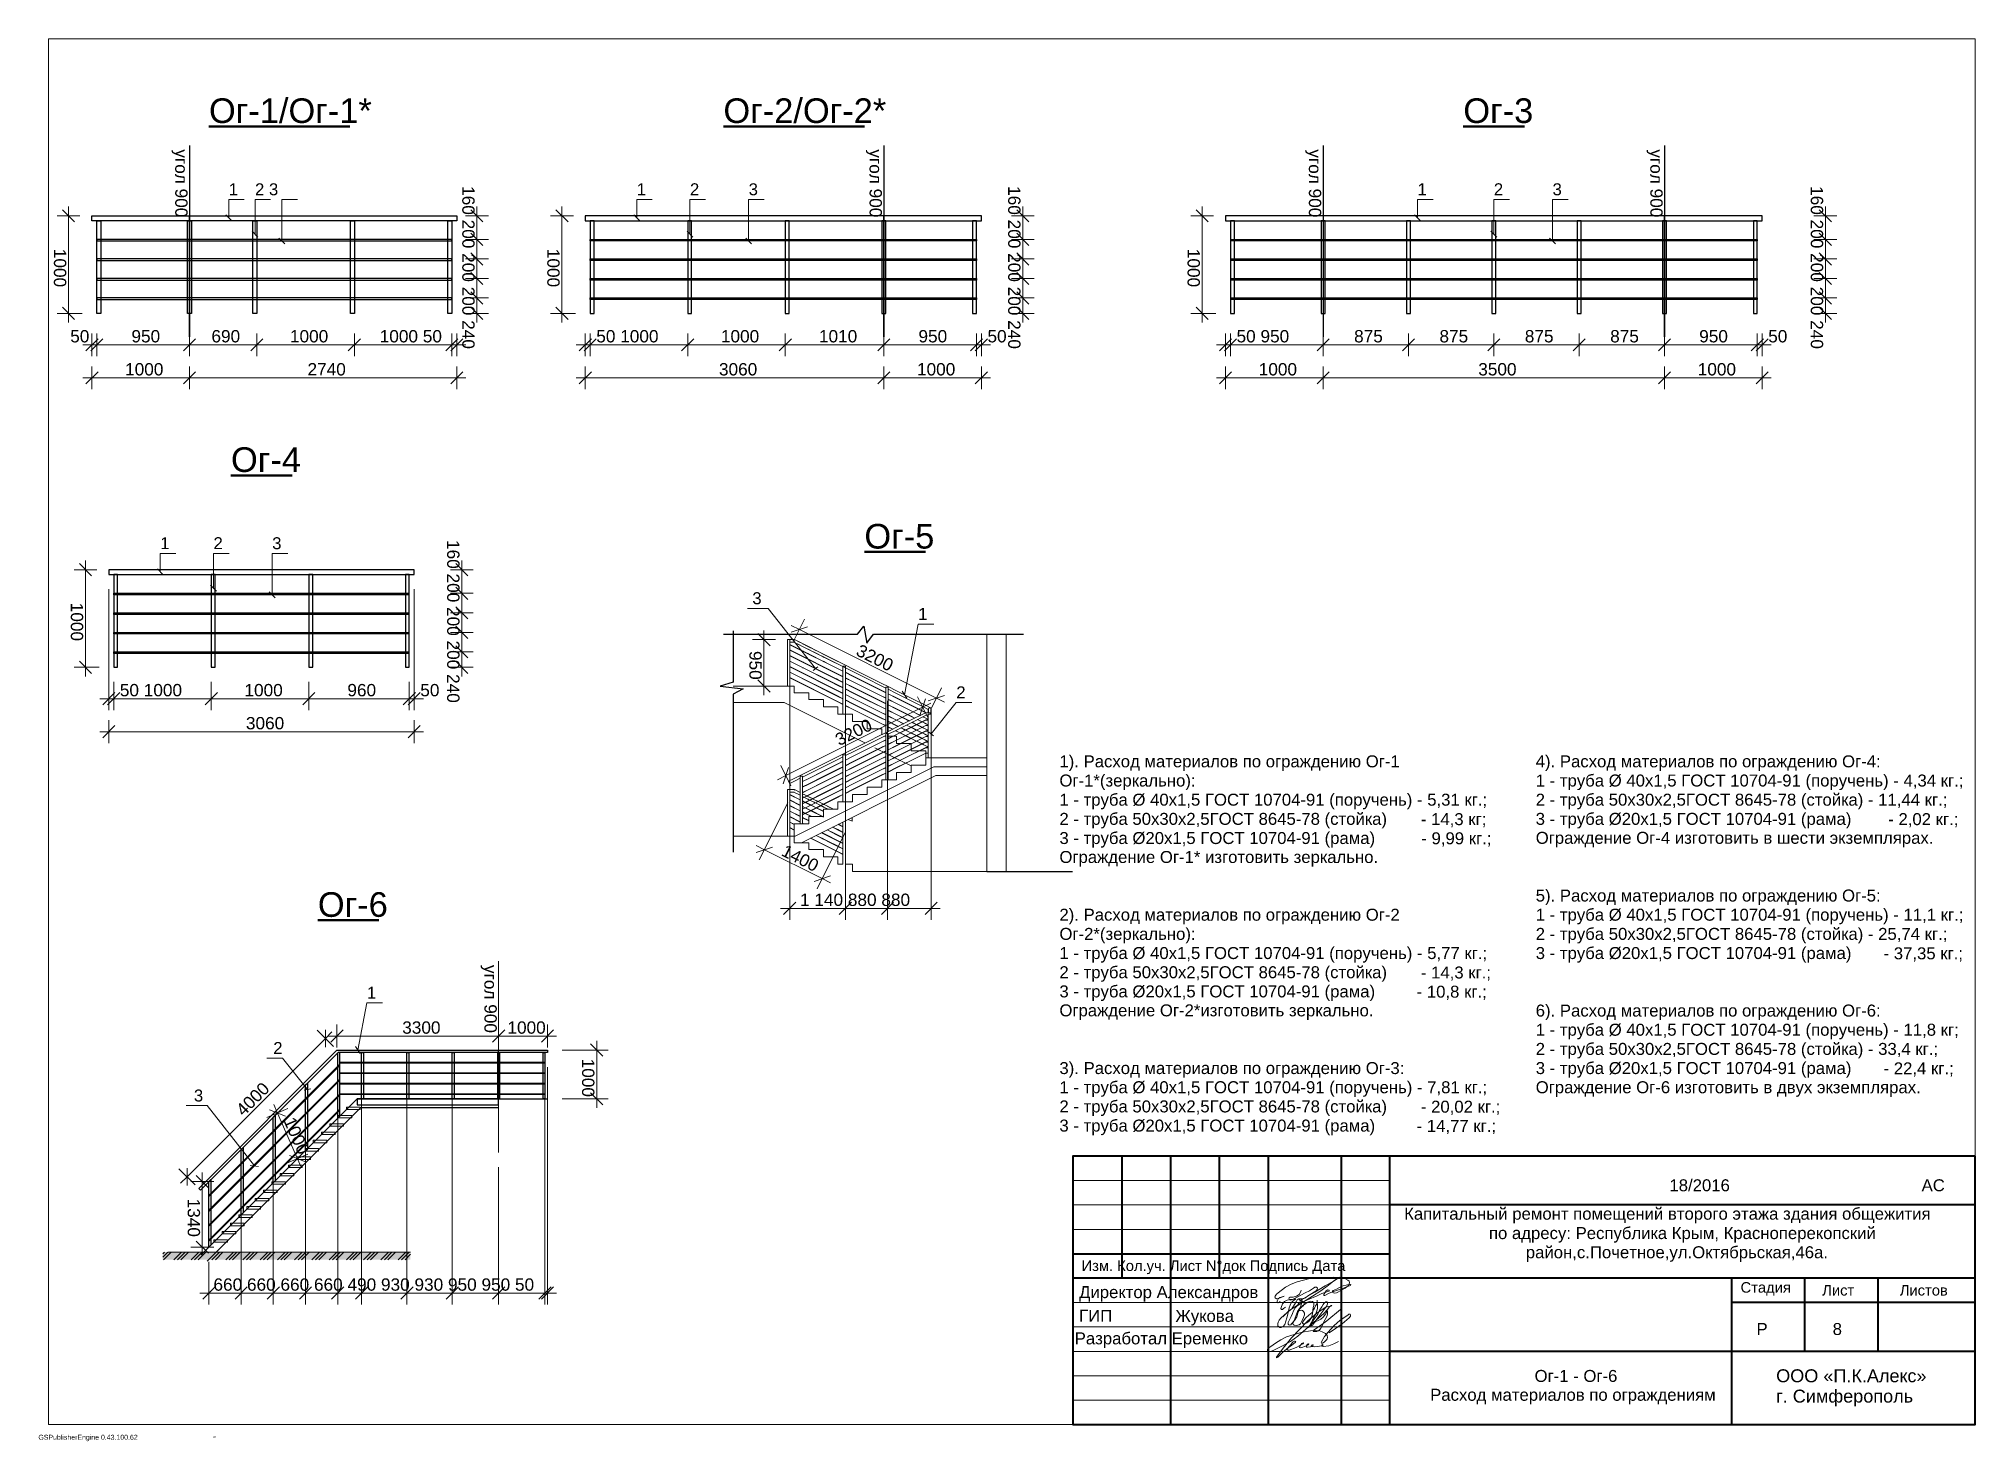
# Model space of a CAD drawing. Header units: millimetres. Extents: x 1372 to 666090, y 1285 to 31551.
# Drawn here: x 384235 to 423544, y 1652 to 30109 of the extents above; entities that cross this region are included whole.
import ezdxf

# ---------------------------------------------------------------- set-up
doc = ezdxf.new("R2010")
doc.units = ezdxf.units.MM
doc.layers.add('PDF _2D - Общий', color=7, linetype='Continuous', true_color=0x7e7e7e)
for name, color, linetype in [('PDF _2D-чертеж - Общий', 7, 'Continuous'), ('PDF _ar_note', 7, 'Continuous'), ('PDF _Аннотация - Общий', 7, 'Continuous'), ('PDF _Геометрия', 7, 'Continuous'), ('PDF _Интерьер - Лестница', 7, 'Continuous'), ('PDF _Интерьер- Перегородка', 7, 'Continuous'), ('PDF _Конструктив - Стены Несущие', 7, 'Continuous'), ('PDF _Размер - Общий', 7, 'Continuous'), ('PDF _Слой ArchiCAD', 7, 'Continuous'), ('PDF _Текст', 7, 'Continuous')]:
    doc.layers.add(name, color=color, linetype=linetype)
doc.styles.add('PDF Arial', font='arial.ttf')

msp = doc.modelspace()

# ---------------------------------------------------------------- texts
at = {"layer": 'PDF _Текст', "attachment_point": 7, "style": 'PDF Arial'}
for s, insert, char_height in [('Ог-1/Ог-1*', (387690.5, 28392.1), 500.28), ('Ог-2/Ог-2*', (398132.6, 28392.1), 500.28), ('Ог-3', (413151.7, 28392.1), 500.28), ('1', (388093.3, 26933.5), 243), ('2 3', (388624.9, 26929.1), 242.99), ('1', (396373.7, 26933.5), 243), ('2', (397453.6, 26933.5), 243), ('3', (398645.1, 26929.1), 243), ('1', (412221.4, 26933.5), 243), ('2', (413771.3, 26933.5), 243), ('3', (414962.9, 26929.1), 243), ('50', (384874.1, 23944.3), 250.14), ('950', (386116.7, 23944.3), 250.14), ('690', (387740.5, 23944.3), 250.14), ('1000', (389334.5, 23944.3), 250.14), ('1000 50', (391156.3, 23944.3), 250.14), ('50 1000', (395552.3, 23944.3), 250.14), ('1000', (398082, 23944.3), 250.14), ('1010', (400072.1, 23944.3), 250.14), ('950', (402091.9, 23944.3), 250.14), ('50', (403492.9, 23944.3), 250.14), ('50 950', (408548.6, 23944.3), 250.14), ('875', (410934.7, 23944.3), 250.14), ('875', (412667.4, 23944.3), 250.14), ('875', (414400.1, 23944.3), 250.14), ('875', (416132.7, 23944.3), 250.14), ('950', (417939.6, 23944.3), 250.14), ('50', (419340.5, 23944.3), 250.14), ('1000', (385988, 23274), 250.14), ('2740', (389690.9, 23274), 250.14), ('3060', (398042.4, 23274), 250.14), ('1000', (402062.2, 23274), 250.14), ('1000', (408999.1, 23274), 250.14), ('3500', (413454.5, 23274), 250.14), ('1000', (417910, 23274), 250.14), ('Ог-4', (388137.6, 21312), 500.28), ('Ог-5', (400994.2, 19757.5), 500.28), ('1', (386702.4, 19752.7), 243), ('2', (387782.3, 19752.7), 243), ('3', (388973.8, 19748.3), 243), ('3', (398719.7, 18631.9), 243), ('1', (402086.3, 18317.5), 243), ('50 1000', (385881.1, 16763.6), 250.14), ('1000', (388410.8, 16763.6), 250.14), ('960', (390499.9, 16763.6), 250.14), ('50', (391980.1, 16763.6), 250.14), ('2', (402859.7, 16725.9), 243), ('3060', (388440.5, 16093.3), 250.14), ('1). Расход материалов по ограждению Ог-1', (404953.3, 15252.5), 242.994), ('4). Расход материалов по ограждению Ог-4:', (414621.3, 15252.5), 242.994), ('Ог-1*(зеркально):', (404953.3, 14863.5), 242.994), ('1 - труба Ø 40х1,5 ГОСТ 10704-91 (поручень) - 4,34 кг.;', (414621.3, 14863.5), 242.994), ('1 - труба Ø 40х1,5 ГОСТ 10704-91 (поручень) - 5,31 кг.;', (404953.3, 14474.6), 242.994), ('2 - труба 50х30х2,5ГОСТ 8645-78 (стойка) - 11,44 кг.;', (414621.3, 14474.6), 242.994), ('2 - труба 50х30х2,5ГОСТ 8645-78 (стойка)', (404953.3, 14085.6), 242.994), ('- 14,3 кг;', (412290.2, 14108), 242.99), ('3 - труба Ø20х1,5 ГОСТ 10704-91 (рама)', (414621.3, 14085.6), 242.994), ('- 2,02 кг.;', (421777, 14108), 242.994), ('3 - труба Ø20х1,5 ГОСТ 10704-91 (рама)', (404953.3, 13696.6), 242.994), ('- 9,99 кг.;', (412299.3, 13719), 242.994), ('Ограждение Ог-4 изготовить в шести экземплярах.', (414621.3, 13700.7), 242.994), ('Ограждение Ог-1* изготовить зеркально.', (404953.3, 13311.8), 242.994), ('Ог-6', (389900.7, 12284.9), 500.28), ('1 140 880 880', (399687.5, 12509.9), 250.14), ('5). Расход материалов по ограждению Ог-5:', (414621.3, 12529.7), 242.994), ('2). Расход материалов по ограждению Ог-2', (404953.3, 12140.8), 242.994), ('1 - труба Ø 40х1,5 ГОСТ 10704-91 (поручень) - 11,1 кг.;', (414621.3, 12140.8), 242.994), ('Ог-2*(зеркально):', (404953.3, 11751.8), 242.994), ('2 - труба 50х30х2,5ГОСТ 8645-78 (стойка) - 25,74 кг.;', (414621.3, 11751.8), 242.994), ('1 - труба Ø 40х1,5 ГОСТ 10704-91 (поручень) - 5,77 кг.;', (404953.3, 11362.8), 242.994), ('3 - труба Ø20х1,5 ГОСТ 10704-91 (рама)', (414621.3, 11362.8), 242.994), ('- 37,35 кг.;', (421682, 11385.2), 242.994), ('2 - труба 50х30х2,5ГОСТ 8645-78 (стойка)', (404953.3, 10973.8), 242.994), ('- 14,3 кг.;', (412290.2, 10996.3), 242.994), ('1', (390896.4, 10630.3), 243), ('3 - труба Ø20х1,5 ГОСТ 10704-91 (рама)', (404953.3, 10584.9), 242.994), ('- 10,8 кг.;', (412204.2, 10607.3), 242.994), ('Ограждение Ог-2*изготовить зеркально.', (404953.3, 10200), 242.994), ('6). Расход материалов по ограждению Ог-6:', (414621.3, 10195.9), 242.994), ('3300', (391613.1, 9917.6), 250.14), ('1000', (393748.9, 9917.6), 250.14), ('1 - труба Ø 40х1,5 ГОСТ 10704-91 (поручень) - 11,8 кг;', (414621.3, 9807), 242.994), ('2', (388995.5, 9509.4), 243), ('2 - труба 50х30х2,5ГОСТ 8645-78 (стойка) - 33,4 кг.;', (414621.3, 9418), 242.994), ('3). Расход материалов по ограждению Ог-3:', (404953.3, 9029), 242.994), ('3 - труба Ø20х1,5 ГОСТ 10704-91 (рама)', (414621.3, 9029), 242.994), ('- 22,4 кг.;', (421682, 9051.4), 242.994), ('3', (387384.3, 8542.2), 243), ('1 - труба Ø 40х1,5 ГОСТ 10704-91 (поручень) - 7,81 кг.;', (404953.3, 8640.1), 242.994), ('Ограждение Ог-6 изготовить в двух экземплярах.', (414621.3, 8640.1), 242.994), ('2 - труба 50х30х2,5ГОСТ 8645-78 (стойка)', (404953.3, 8251.1), 242.994), ('- 20,02 кг.;', (412290.2, 8273.5), 242.994), ('3 - труба Ø20х1,5 ГОСТ 10704-91 (рама)', (404953.3, 7862.1), 242.994), ('- 14,77 кг.;', (412204.2, 7884.6), 242.994), ('18/2016', (417335.2, 6720.6), 242.99), ('АС', (422454.4, 6720.6), 242.99), ('Капитальный ремонт помещений второго этажа здания общежития', (411950.9, 6074), 242.994), ('по адресу: Республика Крым, Красноперекопский', (413672, 5681), 242.994), ('район,с.Почетное,ул.Октябрьская,46а.', (414419.9, 5292), 242.994), ('Изм. Кол.уч. Лист N°док Подпись Дата', (405403.1, 5041.8), 213.834), ('660 660 660 660 490 930 930 950 950 50', (387781.9, 4702.9), 250.14), ('Директор Александров', (405353.2, 4482.8), 242.994), ('Стадия', (418778.9, 4604.9), 213.83), ('Лист', (420437.3, 4605.2), 213.83), ('Листов', (422011.7, 4605.2), 213.83), ('ГИП', (405353.2, 4075.3), 242.99), ('Жукова', (407307.2, 3999.9), 242.99), ('Р', (419102.7, 3808.6), 243), ('8', (420648.9, 3804.2), 243), ('Разработал Еременко', (405263.8, 3544.8), 242.994), ('Ог-1 - Ог-6', (414597.9, 2852), 242.994), ('ООО «П.К.Алекс»', (419502, 2845.6), 262.434), ('Расход материалов по ограждениям', (412478.5, 2399.9), 242.994), ('г. Симферополь', (419502, 2357.3), 262.434)]:
    msp.add_mtext(s, dxfattribs=dict(at, insert=insert, char_height=char_height))
at = {"layer": 'PDF _Текст', "char_height": 250.14, "attachment_point": 7, "style": 'PDF Arial'}
for s, insert, rotation in [('угол 900', (386930.4, 27865.6), 270), ('угол 900', (401024.4, 27865.6), 270), ('угол 900', (409941.5, 27865.6), 270), ('угол 900', (416872.2, 27865.6), 270), ('160 200 200 200 240', (392828.8, 27118.8), 270), ('160 200 200 200 240', (403909.3, 27118.8), 270), ('160 200 200 200 240', (420201.5, 27118.8), 270), ('1000', (384539.5, 25846.5), 270), ('1000', (394554.3, 25846.5), 270), ('1000', (407550.6, 25846.5), 270), ('160 200 200 200 240', (392521.8, 19938), 270), ('1000', (384883, 18665.7), 270), ('3200', (400803.2, 17608), 333.4), ('950', (398656.1, 17686.5), 270), ('3200', (400484.7, 15750.9), 26.50002), ('1400', (399287.4, 13542.4), 333.4), ('угол 900', (393206.2, 11316.9), 270), ('1000', (395260, 9415), 270), ('4000', (388393.6, 8229.8), 45), ('1000', (389197.4, 8156.8), 293.5), ('1340', (387255.3, 6575.2), 270)]:
    msp.add_mtext(s, dxfattribs=dict(at, insert=insert, rotation=rotation))
at = {"layer": 'PDF _Текст', "color": 7, "true_color": 0xffffff, "insert": (384227.9, 1651.9), "char_height": 101.01, "attachment_point": 7, "style": 'PDF Arial'}
msp.add_mtext('GSPublisherEngine 0.43.100.62', dxfattribs=at)

# ---------------------------------------------------------------- linework, layer by layer
at = {"layer": 'PDF _2D - Общий', "color": 7, "lineweight": 20}
for points in [[(386751.3, 5387.3), (386855, 5490.9)], [(386751.3, 5457.3), (386785, 5490.9)], [(386769.6, 5335.6), (386925, 5490.9)], [(386979.6, 5335.6), (387135, 5490.9)], [(387049.6, 5335.6), (387205, 5490.9)], [(387119.6, 5335.6), (387275, 5490.9)], [(387329.7, 5335.6), (387485.1, 5490.9)], [(387399.7, 5335.6), (387555.1, 5490.9)], [(387469.7, 5335.6), (387625.1, 5490.9)], [(387679.7, 5335.6), (387835.1, 5490.9)], [(387749.7, 5335.6), (387905.1, 5490.9)], [(387819.8, 5335.6), (387975.1, 5490.9)], [(388029.8, 5335.6), (388185.2, 5490.9)], [(388099.8, 5335.6), (388255.2, 5490.9)], [(388169.8, 5335.6), (388325.2, 5490.9)], [(388379.8, 5335.6), (388535.2, 5490.9)], [(388449.8, 5335.6), (388605.2, 5490.9)], [(388519.9, 5335.6), (388675.2, 5490.9)], [(388729.9, 5335.6), (388885.3, 5490.9)], [(388799.9, 5335.6), (388955.3, 5490.9)], [(388869.9, 5335.6), (389025.3, 5490.9)], [(389079.9, 5335.6), (389235.3, 5490.9)], [(389150, 5335.6), (389305.3, 5490.9)], [(389220, 5335.6), (389375.3, 5490.9)], [(389430, 5335.6), (389585.4, 5490.9)], [(389500, 5335.6), (389655.4, 5490.9)], [(389570, 5335.6), (389725.4, 5490.9)], [(389780, 5335.6), (389935.4, 5490.9)], [(389850, 5335.6), (390005.4, 5490.9)], [(389920.1, 5335.6), (390075.4, 5490.9)], [(390130.1, 5335.6), (390285.5, 5490.9)], [(390200.1, 5335.6), (390355.5, 5490.9)], [(390270.1, 5335.6), (390425.5, 5490.9)], [(390480.1, 5335.6), (390635.5, 5490.9)], [(390550.2, 5335.6), (390705.5, 5490.9)], [(390620.2, 5335.6), (390775.5, 5490.9)], [(390830.2, 5335.6), (390985.6, 5490.9)], [(390900.2, 5335.6), (391055.6, 5490.9)], [(390970.2, 5335.6), (391125.6, 5490.9)], [(391180.3, 5335.6), (391335.6, 5490.9)], [(391250.3, 5335.6), (391405.6, 5490.9)], [(391320.3, 5335.6), (391475.7, 5490.9)], [(391530.3, 5335.6), (391685.7, 5490.9)], [(391600.3, 5335.6), (391755.7, 5490.9)], [(391670.3, 5335.6), (391780.5, 5445.8)]]:
    msp.add_lwpolyline(points, dxfattribs=at)
at = {"layer": 'PDF _2D - Общий', "color": 7, "lineweight": 0, "true_color": 0xffffff, "transparency": 33554559}
msp.add_solid([(391780.5, 5490.9), (391780.5, 5335.6), (386751.3, 5490.9), (386751.3, 5335.6)], dxfattribs=at)
at = {"layer": 'PDF _2D-чертеж - Общий', "lineweight": 40}
msp.add_lwpolyline([(423543.5, 7435.7), (405226.8, 7435.7), (405226.8, 1990.3), (423543.5, 1990.3)], close=True, dxfattribs=at)
msp.add_lwpolyline([(423543.5, 7435.7), (405226.8, 7435.7), (405226.8, 1990.3), (423543.5, 1990.3)], close=True, dxfattribs=at)
for points in [[(423543.5, 7435.7), (405226.8, 7435.7)], [(405226.8, 7435.7), (405226.8, 1990.3)], [(423543.5, 7435.7), (405226.8, 7435.7)], [(405226.8, 7435.7), (405226.8, 1990.3)], [(406216.9, 7435.7), (406216.9, 4960.6)], [(407207, 7435.7), (407207, 1990.3)], [(408197.1, 7435.7), (408197.1, 4960.6)], [(409187.2, 7435.7), (409187.2, 1990.3)], [(410672.3, 7435.7), (410672.3, 1990.3)], [(411662.3, 1990.3), (411662.3, 7435.7)], [(423543.5, 1990.3), (423543.5, 7435.7)], [(423543.5, 1990.3), (423543.5, 7435.7)], [(423543.5, 6445.7), (411662.3, 6445.7)], [(405226.8, 5455.6), (411662.3, 5455.6)], [(423543.5, 4960.6), (405226.8, 4960.6)], [(418593, 4960.6), (418593, 1990.3)], [(420078.2, 4960.6), (420078.2, 3475.4)], [(421563.3, 4960.6), (421563.3, 3475.4)], [(423543.5, 4465.5), (418593, 4465.5)], [(423543.5, 3475.4), (411662.3, 3475.4)], [(405226.8, 1990.3), (423543.5, 1990.3)], [(405226.8, 1990.3), (423543.5, 1990.3)]]:
    msp.add_lwpolyline(points, dxfattribs=at)
at = {"layer": 'PDF _ar_note', "lineweight": 20}
for points in [[(409437.4, 4485.5), (409412.2, 4465.7), (409391.1, 4459.6), (409373.6, 4472.7), (409369.9, 4498.2), (409393.6, 4540.2), (409426.5, 4569.4), (409477.6, 4584), (409517.7, 4596.8), (409435.6, 4560.3), (409397.1, 4545.4), (409357.1, 4543.9), (409329.8, 4560.3), (409325.1, 4579), (409329.8, 4598.6), (409357.7, 4635.9), (409396.4, 4665.2), (409545.1, 4775.6), (409660.2, 4836.7), (409782.3, 4883.3), (409908.8, 4922.3), (410037.8, 4950.8), (410216.1, 4969), (410395.5, 4976.4), (410524.4, 4981.5), (410652.8, 4976.4), (410734.4, 4959.9), (410807.9, 4923.4), (410832.3, 4900.2), (410844.4, 4870.5), (410837.7, 4840.3), (410818.8, 4813.9), (410752.7, 4760.7), (410678.4, 4717.2), (410579.8, 4664.3), (410536.8, 4656.9), (410517.3, 4661.3), (410501.4, 4673.4), (410496.1, 4693.9), (410512.1, 4710.4), (410574.4, 4739.1), (410687.5, 4795.7), (410804.2, 4826.7), (410858.7, 4829.8), (410870.1, 4824.9), (410864.4, 4813.9), (410824.3, 4795.7), (410698.5, 4748.2), (410557.9, 4704.4), (410428.4, 4657), (410338, 4611.9), (410317.6, 4607.8), (410320.7, 4627.8), (410342.6, 4664.3), (410366.6, 4700.9), (410400.1, 4721.8), (410426.5, 4715.4), (410431.6, 4705.9), (410423.2, 4697.9), (410384.6, 4684.4), (410280.5, 4649.7), (410183.8, 4604.1), (409992.2, 4518.3), (409820.7, 4432.5), (409631.2, 4308.7), (409519.5, 4213.5), (409487.2, 4174.8), (409536, 4220.8), (409610, 4294.9), (409690.9, 4350.9), (409776.6, 4400.2), (410092.6, 4594.7), (410256.4, 4704), (410414.1, 4821.6), (410515.8, 4903.1), (410624.5, 4973.7), (410647.9, 4983.5), (410634.9, 4971.6), (410518, 4900.2), (410344.4, 4803.8), (410139.1, 4675.8), (409905.9, 4545.3), (409849.1, 4508.8), (409830.6, 4505.4), (409823.5, 4521.2), (409829.9, 4539), (409857.8, 4539), (409897.8, 4540.2), (409935.1, 4557), (410007.3, 4608.7), (410163.2, 4701.2), (410187.5, 4727.9), (410192.3, 4759.5), (410172.1, 4781), (410139.5, 4777.4), (410108.7, 4755.7), (410028.2, 4706.6), (409942.7, 4665.7), (409776.6, 4578.3), (409681.6, 4525), (409650.4, 4512.8), (409622, 4518.7), (409610.6, 4545.3), (409618.7, 4564.5), (409638.8, 4573.5), (409695.5, 4578.3), (409762.3, 4594), (409817.2, 4632.7), (409850.2, 4690.2), (409859, 4720.2)], [(410425.6, 3850.9), (410559.9, 3938.7), (410691.4, 4036.3), (410833.1, 4158.9), (410859.4, 4193), (410862, 4211.5), (410854.2, 4227.2), (410830.4, 4229), (410804.9, 4212.1), (410648.6, 4109.7), (410520.5, 3996), (410405.9, 3867), (410333.1, 3777.7), (410272.2, 3672.5), (410266.5, 3657.6), (410269.7, 3644.6), (410292.5, 3643.3), (410325.5, 3664.9), (410371.7, 3706.4), (410388.4, 3730.6), (410396.4, 3758.7), (410387.6, 3800.5), (410352.1, 3836), (410299.4, 3867.9), (410241.8, 3889.2), (410148.1, 3897.4), (410053, 3889.2), (409879.1, 3866.3), (409714.9, 3820.7), (409564.3, 3769), (409447.2, 3706.6), (409337.7, 3639.7), (409246.5, 3575.8), (409205.1, 3548.3), (409179.6, 3510.4), (409179, 3491.7), (409187.2, 3475.4), (409213.1, 3467.3), (409243.4, 3475.4), (409319.5, 3507.4), (409482.2, 3586.5), (409641.6, 3678.6), (409792.4, 3784.2), (410117.9, 4065.5), (410262.1, 4188.7), (410330.1, 4254.1), (410391.6, 4325.6), (410427.1, 4371.4), (410471.5, 4405.4), (410482, 4408.1), (410476.1, 4402.6), (410420.5, 4384.9), (410390.4, 4380.1), (410347, 4363.3), (410306.8, 4338.7), (410175.7, 4248.9), (409993.5, 4092.3), (409816.4, 3915.1), (409664.9, 3749.8), (409521.1, 3577.8), (409370.5, 3378.6), (409358.1, 3358.7), (409362.9, 3346.6), (409385.7, 3355.8), (409483.1, 3453.1), (409600.2, 3556.5), (409673.2, 3602.4), (409740.1, 3655.4), (409749.2, 3678.2), (409739, 3684.5), (409724.9, 3682.7), (409699.3, 3669.3), (409678.8, 3648.2), (409641.2, 3599.1), (409606.2, 3564.1), (409578.7, 3523.1), (409577.9, 3507), (409591, 3498.7), (409619.9, 3503.3), (409759.8, 3556.5), (409845, 3603.6), (409895.2, 3631), (409907.4, 3643.2), (409908.6, 3649.6), (409902.3, 3649.7), (409876.8, 3634.6), (409832.8, 3580.4), (409827.7, 3554.7), (409845, 3545.9), (409871.7, 3554.7), (409950.9, 3584), (410004.4, 3606.8), (410015.4, 3620.7), (410007.6, 3627.9), (409989.8, 3620.7), (409965.6, 3586.2), (409967.8, 3562.8), (409992, 3562.8), (410052.1, 3569.4), (410077.5, 3573.2), (410097.6, 3586.2), (410101.2, 3606), (410088, 3611.4), (410071.2, 3601.6), (410063.1, 3583.3), (410079.2, 3572.3), (410137.9, 3565.7), (410279.5, 3589.9), (410294.9, 3594.7), (410303.7, 3605.3), (410293.8, 3614.5), (410278, 3599.4), (410281.7, 3579.6), (410304.4, 3573.8), (410422.8, 3590.5), (410521.7, 3626), (410614.9, 3677.3)], [(409540.1, 4375.4), (409503.6, 4342.5), (409481.9, 4326.3), (409459.8, 4326.1), (409449.9, 4344.3), (409452.5, 4368.1), (409483.5, 4441.1), (409524.2, 4486.1), (409576.6, 4516), (409636.8, 4528.9), (409698.8, 4533.9), (409735.3, 4537.8), (409752.6, 4538), (409735.9, 4527.5), (409699.9, 4502.3), (409659, 4458), (409634, 4411.4), (409617.6, 4361), (409595.6, 4255.2), (409571.3, 4157), (409526.4, 4022.3), (409498.3, 3980.8), (409457.3, 3957.1), (409429.7, 3957.7), (409405.6, 3970.5), (409388.9, 3996.6), (409383.6, 4032.3), (409390.4, 4068.1), (409412.8, 4111.4), (409445.1, 4148.3), (409521.3, 4215.3), (409569.1, 4258.8), (409669.8, 4337), (409723.2, 4429.6), (409755.7, 4482.4), (409778.8, 4518.4), (409811.2, 4541.4), (409837.5, 4541.2), (409860.5, 4528.2), (409874.9, 4506.1), (409879.8, 4479.8), (409863.1, 4417.3), (409838.4, 4367.1), (409820.8, 4313.4), (409812.9, 4301.1), (409795.3, 4250.1), (409772.4, 4179.7), (409723.2, 4103.1), (409666, 4032.7), (409647.6, 4015.6), (409625.5, 4008), (409607.3, 4014.4), (409595.5, 4030.1), (409595.8, 4058.8), (409608.7, 4087.3), (409654.5, 4184.1), (409683.3, 4246.5), (409707.3, 4295), (409739, 4355.7), (409776.6, 4400.2), (409812.5, 4452.1), (409832.5, 4474.7), (409857.8, 4490.3), (409887.7, 4494.6), (409912.8, 4481.6), (409922.1, 4444.6), (409915.9, 4421), (409901.8, 4401.4), (409871, 4379.4), (409840.2, 4344.2), (409818.7, 4323.7), (409813.9, 4314.7), (409818.2, 4306.4), (409839.6, 4304.1), (409864, 4309.9), (409888.4, 4303.4), (409908.9, 4286.2), (409929.7, 4249.1), (409926.5, 4216.6), (409910.6, 4161.2), (409878.1, 4098.7), (409863.1, 4058.2), (409846, 4032.9), (409822.8, 4013.9), (409764.5, 3997.5), (409716.3, 4008.4), (409699.9, 4023), (409693.2, 4044.1), (409702.1, 4074.6), (409720, 4102.8), (409759.5, 4212.3), (409787, 4281.5), (409827.9, 4343.1), (409887.5, 4397), (409952.6, 4445), (409996.4, 4477.3), (410045.4, 4495.2), (410091.8, 4485.3), (410109.3, 4470.4), (410119.9, 4449.6), (410118.8, 4408.7), (410106.2, 4367.5), (410089.5, 4236.7), (410068.8, 4161.5), (410045.9, 4119.2), (410015.5, 4082.8), (409978.3, 4054.3), (409934.8, 4035.6), (409897.9, 4035.9), (409888.4, 4047.6), (409889.8, 4063.1), (409910.1, 4098.3), (409954.2, 4153), (410016.5, 4212.3), (410081.9, 4267.1), (410112.3, 4315.8), (410133.6, 4355.3), (410150.3, 4399.4), (410168.6, 4428.3), (410182, 4464.2), (410186.8, 4502.8), (410186.8, 4515), (410188.4, 4483), (410192.9, 4411.6), (410192.9, 4353.8), (410188.4, 4317.3), (410157.1, 4236.1), (410113.8, 4159.1), (410088, 4107.4), (410068.2, 4069.4), (410040.8, 4020.7), (410019.8, 3979), (410013.4, 3973.3), (410004.9, 3961.9), (410015.7, 3966.4), (410037.2, 3988.5), (410060.6, 4029.8), (410071.3, 4051.1), (410096.3, 4076.2), (410104.7, 4102.8), (410135.3, 4148.8), (410174.7, 4191.1), (410196, 4230.6), (410235.5, 4309.7), (410252.2, 4340.1), (410279.6, 4376.6), (410303.9, 4423.7), (410320.7, 4449.6), (410337.9, 4469.7), (410360.2, 4481.5), (410383.1, 4478.9), (410395.5, 4462.2), (410392.1, 4442), (410378.5, 4399.4), (410360.6, 4370), (410218.8, 4186.5), (410110.8, 4032.9), (410094, 4006.1), (410069.7, 3993.3), (410059.7, 3997.8), (410061.5, 4008.9), (410088, 4039.6), (410144.1, 4074.1), (410205.1, 4101.3), (410258.3, 4131.3), (410305.5, 4169.8), (410352.1, 4228.1), (410379.4, 4276.5), (410392.6, 4298.1), (410396.7, 4276.2), (410394, 4227.8), (410380, 4181.9), (410345, 4122.6), (410323.7, 4072.4), (410281.1, 3981.2), (410252.2, 3932.5), (410214.2, 3894.5), (410177.7, 3880), (410138.1, 3876.2), (410112.2, 3878.8), (410102.9, 3886.1), (410125.8, 3914), (410278.1, 4017.7), (410384.5, 4096.8), (410662.1, 4325.6)]]:
    msp.add_lwpolyline(points, dxfattribs=at)
at = {"layer": 'PDF _Аннотация - Общий', "lineweight": 30}
msp.add_lwpolyline([(394560.8, 9540.3), (393570.7, 9540.3), (390309.8, 9540.3), (387516.6, 6747.3), (387481.6, 6782.3), (390289.3, 9589.8), (393570.7, 9589.8), (394560.8, 9589.8)], close=True, dxfattribs=at)
at = {"layer": 'PDF _Аннотация - Общий', "lineweight": 5}
for points in [[(387689.5, 6640.1), (390342.9, 9293.5)], [(387689.5, 6617.7), (390342.9, 9271.1)], [(390342.9, 9342.3), (393570.7, 9342.3), (394511.3, 9342.3)], [(390342.9, 9326.5), (393570.7, 9326.5), (394511.3, 9326.5)], [(390342.9, 9128.5), (393570.7, 9128.5), (394511.3, 9128.5)], [(390342.9, 9112.6), (393570.7, 9112.6), (394511.3, 9112.6)], [(387689.5, 6337.7), (390342.9, 8991)], [(387689.5, 6315.3), (390342.9, 8968.6)], [(387689.5, 6035.2), (390342.9, 8688.6)], [(387689.5, 6012.8), (390342.9, 8666.2)], [(390342.9, 8914.6), (393570.7, 8914.6), (394511.3, 8914.6)], [(390342.9, 8898.8), (393570.7, 8898.8), (394511.3, 8898.8)], [(390342.9, 8700.7), (393570.7, 8700.7), (394511.3, 8700.7)], [(390342.9, 8684.9), (393570.7, 8684.9), (394511.3, 8684.9)], [(387689.5, 5732.8), (390342.9, 8386.1)], [(387689.5, 5710.4), (390342.9, 8363.7)], [(391780.5, 5490.9), (386860, 5490.9)]]:
    msp.add_lwpolyline(points, dxfattribs=at)
for points in [[(390313.2, 8263.1), (390590.5, 8263.1), (390590.5, 8213.6), (390313.2, 8213.6)], [(390481.6, 8431.4), (390758.8, 8431.4), (390758.8, 8381.9), (390481.6, 8381.9)], [(389976.6, 7926.5), (390253.8, 7926.5), (390253.8, 7877), (389976.6, 7877)], [(390144.9, 8094.8), (390422.2, 8094.8), (390422.2, 8045.3), (390144.9, 8045.3)], [(389640, 7589.8), (389917.2, 7589.8), (389917.2, 7540.3), (389640, 7540.3)], [(389808.3, 7758.2), (390085.5, 7758.2), (390085.5, 7708.7), (389808.3, 7708.7)], [(389135, 7085), (389412.3, 7085), (389412.3, 7035.5), (389135, 7035.5)], [(389303.4, 7253.3), (389580.6, 7253.3), (389580.6, 7203.8), (389303.4, 7203.8)], [(389471.7, 7421.5), (389748.9, 7421.5), (389748.9, 7372), (389471.7, 7372)], [(388798.4, 6748.4), (389075.6, 6748.4), (389075.6, 6698.9), (388798.4, 6698.9)], [(388966.7, 6916.7), (389243.9, 6916.7), (389243.9, 6867.2), (388966.7, 6867.2)], [(388461.8, 6411.7), (388739, 6411.7), (388739, 6362.2), (388461.8, 6362.2)], [(388630.1, 6580), (388907.3, 6580), (388907.3, 6530.5), (388630.1, 6530.5)], [(387956.8, 5906.8), (388234, 5906.8), (388234, 5857.3), (387956.8, 5857.3)], [(388125.1, 6075.1), (388402.4, 6075.1), (388402.4, 6025.6), (388125.1, 6025.6)], [(388293.5, 6243.4), (388570.7, 6243.4), (388570.7, 6193.9), (388293.5, 6193.9)], [(387788.5, 5738.5), (388065.7, 5738.5), (388065.7, 5689), (387788.5, 5689)]]:
    msp.add_lwpolyline(points, close=True, dxfattribs=at)
at = {"layer": 'PDF _Геометрия', "lineweight": 9}
msp.add_lwpolyline([(387785.3, 1731.7), (387824.5, 1739.6)], dxfattribs=at)
at = {"layer": 'PDF _Интерьер - Лестница', "lineweight": 20}
for points in [[(399691.1, 17857.4), (399573.2, 17916.4), (399479.4, 17916.4), (399436.3, 17916.4), (399436.3, 16974.7), (399479.4, 16974.7), (399479.4, 17916.4)], [(399561.5, 17866.8), (399479.4, 17866.8)], [(400559.1, 17166.9), (399479.4, 17706.8), (400559.1, 17166.9), (399479.4, 17706.8), (400559.1, 17166.9), (400539.5, 17176.7)], [(399479.4, 17702.3), (400559.1, 17162.5), (399479.4, 17702.3), (400559.1, 17162.5), (400535.1, 17174.5)], [(399563.2, 17874.1), (399561.9, 17868.7), (399561.5, 17866.8), (399691.1, 17802)], [(402344.5, 16515.4), (402344.5, 16523.1), (402342.9, 16529.7), (402337.8, 16534), (402251.7, 16577.1), (401954.6, 16725.6), (401657.6, 16874.1), (401462.9, 16971.5), (401360.6, 17022.7), (401063.5, 17171.2), (399573.2, 17916.4), (399572.7, 17914.5), (399571.4, 17909.1)], [(401427.1, 16934.1), (401338.4, 16978.4), (401041.4, 17126.9), (400744.4, 17275.4), (399573.2, 17861)], [(399787.5, 17809.2), (399740.6, 17832.6)], [(399844.4, 17725.4), (399740.6, 17777.3)], [(399899.7, 17753.1), (399875.4, 17765.2), (399791.9, 17807)], [(399956.6, 17669.3), (399853.3, 17720.9), (399848.8, 17723.2)], [(400011.9, 17697), (399904.1, 17750.9)], [(400124.1, 17640.9), (400016.3, 17694.8)], [(403478.2, 18030.9), (403478.2, 13214.5), (401052.5, 13214.5), (400755.4, 13214.5), (400755.4, 13363), (400608.6, 13363), (400608.6, 14240.9)], [(403874.2, 18030.9), (403874.2, 13214.5)], [(399479.4, 17594.6), (400559.1, 17054.7), (399479.4, 17594.6), (400559.1, 17054.7), (400459.3, 17104.6), (400427.3, 17120.6)], [(400559.1, 17050.3), (399479.4, 17590.1), (400559.1, 17050.3), (400457.5, 17101.1), (400422.9, 17118.4)], [(399479.4, 17482.3), (400559.1, 16942.5), (400459.3, 16992.4), (400315.1, 17064.5)], [(400559.1, 16938.1), (399479.4, 17477.9), (400559.1, 16938.1), (400457.5, 16988.8), (400310.7, 17062.3)], [(399479.4, 17370.1), (400559.1, 16830.3), (400459.3, 16880.2), (400202.9, 17008.4)], [(400559.1, 16825.9), (399479.4, 17365.7), (400559.1, 16825.9), (400457.5, 16876.6), (400198.5, 17006.1)], [(399755.4, 17680.9), (399740.6, 17688.4)], [(399751, 17678.7), (399740.6, 17683.9)], [(399755.4, 17568.7), (399740.6, 17576.2)], [(399751, 17566.5), (399740.6, 17571.7)], [(399755.4, 17456.5), (399740.6, 17463.9)], [(399751, 17454.3), (399740.6, 17459.5)], [(399755.4, 17344.3), (399740.6, 17351.7)], [(399751, 17342.1), (399740.6, 17347.3)], [(399863.2, 17622.6), (399755.4, 17676.5)], [(399867.6, 17624.8), (399865.2, 17626), (399759.9, 17678.7)], [(399975.4, 17566.5), (399867.6, 17620.4)], [(399979.9, 17568.7), (399872.1, 17622.6)], [(400068.8, 17613.2), (399961, 17667.1)], [(400181, 17557.1), (400150.3, 17572.4), (400073.2, 17611)], [(400236.3, 17584.8), (400172.4, 17616.7), (400128.6, 17638.7)], [(400216.4, 17446.1), (400160.5, 17474)], [(400161.4, 17361.3), (400160.5, 17361.8)], [(400225.2, 17446.1), (400162.3, 17477.5)], [(400403.1, 17446.1), (400185.4, 17554.9)], [(400458.4, 17473.7), (400240.8, 17582.5)], [(401349.5, 15988.6), (401349.5, 16109.4), (401052.5, 16109.4), (401052.5, 16257.9), (400755.4, 16257.9), (400755.4, 16406.5), (400608.6, 16406.5), (400559.1, 16406.5), (400559.1, 17376.1), (400608.6, 17376.1), (400608.6, 16406.5)], [(400559.1, 16406.5), (400458.4, 16406.5), (400458.4, 16555), (400161.4, 16555), (400161.4, 16703.5), (399864.3, 16703.5), (399864.3, 16839.1), (399567.3, 16839.1), (399567.3, 16974.7), (398329.7, 16974.7)], [(400559.1, 16718.1), (400459.3, 16768), (399479.4, 17257.9)], [(400559.1, 16713.6), (400457.5, 16764.4), (399479.4, 17253.5)], [(400559.1, 16605.9), (400459.3, 16655.7), (399479.4, 17145.7), (400162.3, 16804.3)], [(400559.1, 16601.4), (400457.5, 16652.2), (399479.4, 17141.3), (400160.5, 16800.7)], [(400160.5, 16912.9), (400086.3, 16950)], [(400162.3, 16916.5), (400090.7, 16952.3)], [(401427.1, 16845.1), (401350.4, 16883.5), (401053.4, 17032), (400756.3, 17180.5), (400608.6, 17254.4)], [(401427.1, 16840.7), (401348.6, 16879.9), (401051.6, 17028.4), (400754.5, 17177), (400608.6, 17249.9)], [(401427.1, 16732.9), (401350.4, 16771.3), (401053.4, 16919.8), (400756.3, 17068.3), (400608.6, 17142.2)], [(401427.1, 16728.5), (401348.6, 16767.7), (401051.6, 16916.2), (400754.5, 17064.7), (400608.6, 17137.7)], [(401427.1, 16620.7), (401350.4, 16659), (401053.4, 16807.6), (400756.3, 16956.1), (400608.6, 17030)], [(401427.1, 16616.3), (401348.6, 16655.5), (401051.6, 16804), (400754.5, 16952.5), (400608.6, 17025.5)], [(401427.1, 16508.5), (401350.4, 16546.8), (401053.4, 16695.4), (400756.3, 16843.9), (400608.6, 16917.7)], [(401427.1, 16504.1), (401348.6, 16543.3), (401051.6, 16691.8), (400754.5, 16840.3), (400608.6, 16913.3)], [(401476.6, 16052.1), (401476.6, 16949.4), (401427.1, 16949.4), (401427.1, 16027.4)], [(402290.1, 16502.6), (402229.5, 16532.8), (401932.5, 16681.3), (401635.5, 16829.9), (401476.6, 16909.3)], [(401427.1, 16396.3), (401350.4, 16434.6), (401053.4, 16583.1), (400756.3, 16731.7), (400608.6, 16805.5)], [(401427.1, 16391.9), (401348.6, 16431.1), (401051.6, 16579.6), (400754.5, 16728.1), (400608.6, 16801.1)], [(401427.1, 16284.1), (401350.4, 16322.4), (401053.4, 16470.9), (400756.3, 16619.4), (400608.6, 16693.3)], [(401427.1, 16279.7), (401348.6, 16318.9), (401051.6, 16467.4), (400754.5, 16615.9), (400608.6, 16688.9)], [(401427.1, 16171.9), (401350.4, 16210.2), (401053.4, 16358.7), (400756.3, 16507.2), (400608.6, 16581.1)], [(401427.1, 16167.4), (401348.6, 16206.7), (401051.6, 16355.2), (400754.5, 16503.7), (400608.6, 16576.7)], [(402254.9, 16431.2), (402241.5, 16437.9), (401944.4, 16586.4), (401647.4, 16735), (401476.6, 16820.4)], [(402246.1, 16431.2), (402239.7, 16434.4), (401942.7, 16582.9), (401645.6, 16731.4), (401476.6, 16816)], [(402132.6, 16380.1), (401944.4, 16474.2), (401647.4, 16622.7), (401476.6, 16708.2)], [(402128.2, 16377.9), (401942.7, 16470.7), (401645.6, 16619.2), (401476.6, 16703.7)], [(402020.4, 16324), (401944.4, 16362), (401647.4, 16510.5), (401476.6, 16596)], [(402016, 16321.8), (401942.7, 16358.5), (401645.6, 16507), (401476.6, 16591.5)], [(402299.6, 16515.4), (402290.1, 16515.4), (402290.1, 16431.2)], [(402320.5, 16534), (402311, 16529.7), (402302.8, 16523.1), (402297.2, 16515.4)], [(402349.5, 16406.5), (402349.5, 16515.4), (402340, 16515.4)], [(399691.1, 15104), (399578.4, 15047.7), (399479.4, 14998.2), (399478.5, 14999.9), (399476.1, 15004.7), (399472.5, 15011.8), (399468.3, 15020.3), (399464.1, 15028.8), (399460.5, 15036), (399458.1, 15040.8), (399457.2, 15042.5), (399556.2, 15092), (399704.8, 15166.2), (399853.3, 15240.5), (400150.3, 15389), (400447.3, 15537.5), (400572.7, 15600.2), (400744.4, 15686), (401041.4, 15834.5), (401338.4, 15983), (401440.7, 16034.2), (401635.5, 16131.6), (401932.5, 16280.1), (402234.7, 16431.2), (402319.8, 16431.2), (402329.3, 16429.3), (402337.3, 16424), (402342.7, 16415.9), (402344.5, 16406.5), (402344.5, 16500.1)], [(401908.2, 16267.9), (401647.4, 16398.3), (401476.6, 16483.7)], [(401903.8, 16265.7), (401645.6, 16394.8), (401476.6, 16479.3)], [(401476.6, 15996.8), (401657.6, 16087.3), (401954.6, 16235.8), (402246.4, 16381.7), (402246, 16383.6), (402244.7, 16389)], [(401796, 16211.8), (401647.4, 16286.1), (401476.6, 16371.5)], [(401791.6, 16209.6), (401645.6, 16282.6), (401476.6, 16367.1)], [(402240.3, 16289), (402240.1, 16289.6), (401942.7, 16140.9), (401645.6, 15992.4), (401476.6, 15907.8)], [(401476.6, 15903.4), (401647.4, 15988.8), (401944.4, 16137.4), (402241.1, 16285.7), (402240.9, 16286.2)], [(401683.8, 16155.7), (401647.4, 16173.9), (401476.6, 16259.3)], [(401679.3, 16153.5), (401645.6, 16170.4), (401476.6, 16254.9)], [(402240.3, 16176.8), (402240.1, 16177.4), (401942.7, 16028.7), (401645.6, 15880.2), (401476.6, 15795.6)], [(401476.6, 15791.2), (401647.4, 15876.6), (401944.4, 16025.1), (402241.1, 16173.4), (402240.9, 16174)], [(401571.6, 16099.6), (401476.6, 16147.1)], [(401567.1, 16097.4), (401476.6, 16142.7)], [(401823.6, 16081.4), (401734.7, 16125.8)], [(401828, 16083.6), (401739.1, 16128)], [(401935.8, 16137.5), (401846.9, 16181.9)], [(401940.3, 16139.7), (401851.3, 16184.2)], [(402048, 16081.4), (401942.7, 16134.1), (401940.3, 16135.3)], [(402052.5, 16083.6), (401944.7, 16137.5)], [(402048, 16193.6), (401959.1, 16238)], [(402052.5, 16195.8), (401963.5, 16240.3)], [(402160.2, 16137.5), (402052.5, 16191.4)], [(402164.7, 16139.7), (402056.9, 16193.6)], [(402160.2, 16249.7), (402071.3, 16294.1)], [(402164.7, 16251.9), (402075.8, 16296.4)], [(402290.1, 16184.9), (402239.7, 16210), (402164.7, 16247.5)], [(402290.1, 16072.6), (402239.7, 16097.8), (402164.7, 16135.3)], [(402290.1, 16189.1), (402241.5, 16213.5), (402169.1, 16249.7)], [(402290.1, 16076.9), (402241.5, 16101.3), (402169.1, 16137.5)], [(402290.1, 16297.1), (402239.7, 16322.2), (402183.5, 16350.3)], [(402290.1, 16301.3), (402241.5, 16325.7), (402188, 16352.5)], [(402236.5, 16424), (402235.2, 16429.3), (402234.7, 16431.2)], [(402240.1, 16289.6), (402290.1, 16289.6)], [(402240.1, 16177.4), (402290.1, 16177.4)], [(402241.1, 16285.7), (402290.1, 16285.7)], [(402241.1, 16173.4), (402290.1, 16173.4)], [(402246.4, 16381.7), (402290.1, 16381.7)], [(402349.5, 15515.4), (402349.5, 16406.5), (402290.1, 16406.5), (402290.1, 15515.4)], [(402295, 16431.2), (402295, 16501.4)], [(400608.6, 15562.8), (400766.5, 15641.7), (401063.5, 15790.3), (401360.6, 15938.8), (401427.1, 15972)], [(400608.6, 15473.8), (400754.5, 15546.8), (401051.6, 15695.4), (401348.6, 15843.9), (401427.1, 15883.1)], [(400608.6, 15469.4), (400756.3, 15543.3), (401053.4, 15691.8), (401350.4, 15840.3), (401427.1, 15878.7)], [(400608.6, 15361.6), (400754.5, 15434.6), (401051.6, 15583.1), (401348.6, 15731.7), (401427.1, 15770.9)], [(400608.6, 15357.2), (400756.3, 15431.1), (401053.4, 15579.6), (401350.4, 15728.1), (401427.1, 15766.5)], [(401356.9, 15735.8), (401349.5, 15739.5)], [(401427.1, 15960.9), (401404.8, 15960.9)], [(401476.6, 15069.8), (401476.6, 16012.1), (401427.1, 16012.1), (401427.1, 15069.8)], [(402240.3, 16064.6), (402240.1, 16065.2), (401942.7, 15916.5), (401645.6, 15768), (401476.6, 15683.4)], [(401476.6, 15679), (401647.4, 15764.4), (401944.4, 15912.9), (402241.1, 16061.2), (402240.9, 16061.8)], [(401582.7, 15960.9), (401476.6, 15960.9)], [(402240.3, 15952.4), (402240.1, 15953), (401942.7, 15804.3), (401645.6, 15655.7), (401476.6, 15571.2)], [(401476.6, 15566.8), (401647.4, 15652.2), (401944.4, 15800.7), (402241.1, 15949), (402240.9, 15949.6)], [(402240.3, 15840.2), (402240.1, 15840.8), (401942.7, 15692.1), (401645.6, 15543.5), (401476.6, 15459)], [(401476.6, 15454.6), (401647.4, 15540), (401944.4, 15688.5), (402241.1, 15836.8), (402240.9, 15837.4)], [(402240.3, 15728), (402240.1, 15728.6), (401942.7, 15579.8), (401645.6, 15431.3), (401476.6, 15346.8)], [(401476.6, 15342.4), (401647.4, 15427.8), (401944.4, 15576.3), (402241.1, 15724.6), (402240.9, 15725.2)], [(401646.5, 15880.6), (401646.5, 15960.9), (401591.5, 15960.9)], [(401711.4, 16025.3), (401645.6, 16058.1), (401622.5, 16069.7)], [(401715.8, 16027.5), (401647.4, 16061.7), (401626.9, 16071.9)], [(401734.5, 15812.4), (401646.5, 15812.4), (401646.5, 15876.2)], [(401823.6, 15969.2), (401715.8, 16023.1)], [(401828, 15971.4), (401720.3, 16025.3)], [(401943.6, 15804.7), (401943.6, 15812.4), (401743.4, 15812.4)], [(401935.8, 16025.3), (401828, 16079.2)], [(401935.8, 15913.1), (401828, 15966.9)], [(401940.3, 16027.5), (401832.5, 16081.4)], [(401940.3, 15915.3), (401832.5, 15969.2)], [(402048, 15969.2), (401942.7, 16021.8), (401940.3, 16023.1)], [(402048, 15856.9), (401942.7, 15909.6), (401940.3, 15910.8)], [(401943.6, 15692.5), (401943.6, 15800.3)], [(402052.5, 15971.4), (401944.7, 16025.3)], [(402052.5, 15859.2), (401944.7, 15913.1)], [(402160.2, 16025.3), (402052.5, 16079.2)], [(402160.2, 15913.1), (402052.5, 15966.9)], [(402160.2, 15800.8), (402052.5, 15854.7)], [(402164.7, 16027.5), (402056.9, 16081.4)], [(402164.7, 15915.3), (402056.9, 15969.2)], [(402164.7, 15803.1), (402056.9, 15856.9)], [(402290.1, 15960.4), (402239.7, 15985.5), (402164.7, 16023.1)], [(402290.1, 15848.2), (402239.7, 15873.3), (402164.7, 15910.8)], [(402290.1, 15736), (402239.7, 15761.1), (402164.7, 15798.6)], [(402290.1, 15964.7), (402241.5, 15989.1), (402169.1, 16025.3)], [(402290.1, 15852.5), (402241.5, 15876.9), (402169.1, 15913.1)], [(402290.1, 15740.3), (402241.5, 15764.7), (402169.1, 15800.8)], [(402240.1, 16065.2), (402290.1, 16065.2)], [(402240.1, 15953), (402290.1, 15953)], [(402240.1, 15840.8), (402290.1, 15840.8)], [(402240.1, 15728.6), (402290.1, 15728.6)], [(402241.1, 16061.2), (402290.1, 16061.2)], [(402241.1, 15949), (402290.1, 15949)], [(402241.1, 15836.8), (402290.1, 15836.8)], [(402241.1, 15724.6), (402290.1, 15724.6)], [(399567.3, 14030.2), (399567.3, 14178.7), (399864.3, 14178.7), (399864.3, 14327.2), (400161.4, 14327.2), (400161.4, 14475.8), (400458.4, 14475.8), (400458.4, 14624.3), (400755.4, 14624.3), (400755.4, 14772.8), (401052.5, 14772.8), (401052.5, 14921.3), (401349.5, 14921.3), (401349.5, 15069.8), (401646.5, 15069.8), (401646.5, 15218.3), (401943.6, 15218.3), (401943.6, 15366.8), (402240.6, 15366.8), (402240.6, 15515.4)], [(399740.6, 15128.8), (399875.4, 15196.2), (400172.4, 15344.7), (400469.5, 15493.2), (400559.1, 15538)], [(399740.6, 15039.9), (399863.5, 15101.3), (400160.5, 15249.8), (400457.5, 15398.3), (400559.1, 15449.1)], [(399740.6, 15035.4), (399865.2, 15097.8), (400162.3, 15246.3), (400459.3, 15394.8), (400559.1, 15444.7)], [(399740.6, 14927.6), (399863.5, 14989.1), (400160.5, 15137.6), (400457.5, 15286.1), (400559.1, 15336.9)], [(399740.6, 14923.2), (399865.2, 14985.5), (400162.3, 15134.1), (400459.3, 15282.6), (400559.1, 15332.5)], [(400608.6, 14624.3), (400608.6, 15578.1), (400559.1, 15578.1), (400559.1, 14624.3)], [(400608.6, 15249.4), (400754.5, 15322.4), (401051.6, 15470.9), (401348.6, 15619.4), (401427.1, 15658.7)], [(400608.6, 15245), (400756.3, 15318.9), (401053.4, 15467.4), (401350.4, 15615.9), (401427.1, 15654.2)], [(400608.6, 15137.2), (400754.5, 15210.2), (401051.6, 15358.7), (401348.6, 15507.2), (401427.1, 15546.5)], [(400608.6, 15132.8), (400756.3, 15206.7), (401053.4, 15355.2), (401350.4, 15503.7), (401427.1, 15542)], [(400608.6, 15025), (400754.5, 15098), (401051.6, 15246.5), (401348.6, 15395), (401427.1, 15434.2)], [(400608.6, 15020.6), (400756.3, 15094.5), (401053.4, 15243), (401350.4, 15391.5), (401427.1, 15429.8)], [(402240.3, 15615.8), (402240.1, 15616.4), (401942.7, 15467.6), (401645.6, 15319.1), (401476.6, 15234.6)], [(401476.6, 15230.1), (401647.4, 15315.6), (401944.4, 15464.1), (402241.1, 15612.4), (402240.9, 15613)], [(402110.7, 15663.9), (401943.6, 15663.9), (401943.6, 15688.1)], [(402240.6, 15616.4), (402240.6, 15663.9), (402193.8, 15663.9), (402119.6, 15663.9)], [(402240.1, 15616.4), (402290.1, 15616.4)], [(402240.6, 15612.2), (402240.6, 15515.4), (403478.2, 15515.4)], [(402241.1, 15612.4), (402290.1, 15612.4)], [(399740.6, 14178.7), (399740.6, 15144.1), (399691.1, 15144.1), (399691.1, 14178.7)], [(399740.6, 14815.4), (399863.5, 14876.9), (400160.5, 15025.4), (400457.5, 15173.9), (400559.1, 15224.7)], [(399740.6, 14811), (399865.2, 14873.3), (400162.3, 15021.8), (400459.3, 15170.4), (400559.1, 15220.2)], [(399740.6, 14703.2), (399863.5, 14764.7), (400160.5, 14913.2), (400457.5, 15061.7), (400559.1, 15112.5)], [(399740.6, 14698.8), (399865.2, 14761.1), (400162.3, 14909.6), (400459.3, 15058.1), (400559.1, 15108)], [(399740.6, 14591), (399863.5, 14652.4), (400160.5, 14801), (400457.5, 14949.5), (400559.1, 15000.3)], [(399740.6, 14586.6), (399865.2, 14648.9), (400162.3, 14797.4), (400459.3, 14945.9), (400559.1, 14995.8)], [(400608.6, 14912.8), (400754.5, 14985.8), (401051.6, 15134.3), (401348.6, 15282.8), (401427.1, 15322)], [(400608.6, 14908.4), (400756.3, 14982.2), (401053.4, 15130.8), (401350.4, 15279.3), (401427.1, 15317.6)], [(400608.6, 14800.6), (400754.5, 14873.6), (401051.6, 15022.1), (401348.6, 15170.6), (401427.1, 15209.8)], [(400608.6, 14796.2), (400756.3, 14870), (401053.4, 15018.5), (401350.4, 15167.1), (401427.1, 15205.4)], [(399436.3, 13931.2), (399436.3, 14872.9), (399479.4, 14872.9), (399573.2, 14872.9), (399691.1, 14813.9), (399573.2, 14872.9), (399572.7, 14871), (399571.4, 14865.6)], [(399479.4, 13931.2), (399479.4, 14872.9)], [(399561.5, 14823.4), (399479.4, 14823.4)], [(399691.1, 14553), (399479.4, 14658.9)], [(399691.1, 14445.2), (399479.4, 14551.1)], [(399563.2, 14830.6), (399561.9, 14825.3), (399561.5, 14823.4), (399691.1, 14758.6), (399573.2, 14817.5)], [(399740.6, 14478.8), (399863.5, 14540.2), (400160.5, 14688.8), (400457.5, 14837.3), (400559.1, 14888)], [(399740.6, 14474.4), (399865.2, 14536.7), (400162.3, 14685.2), (400459.3, 14833.7), (400559.1, 14883.6)], [(399787.5, 14765.7), (399740.6, 14789.2), (399826.5, 14746.2), (399791.9, 14763.5)], [(399740.6, 14366.6), (399863.5, 14428), (400160.5, 14576.5), (400457.5, 14725.1), (400559.1, 14775.8)], [(399740.6, 14362.2), (399865.2, 14424.5), (400162.3, 14573), (400459.3, 14721.5), (400559.1, 14771.4)], [(399755.4, 14637.5), (399740.6, 14644.9), (399794.5, 14618), (399759.9, 14635.3)], [(399794.5, 14618), (399740.6, 14644.9)], [(399751, 14635.3), (399740.6, 14640.5), (399790, 14615.7), (399755.4, 14633.1)], [(399790, 14615.7), (399740.6, 14640.5)], [(399844.4, 14681.9), (399775.6, 14716.3), (399883.4, 14662.4), (399853.3, 14677.5), (399848.8, 14679.7)], [(399863.2, 14579.2), (399794.5, 14613.5), (399902.3, 14559.6), (399867.6, 14576.9)], [(399902.3, 14559.6), (399794.5, 14613.5)], [(399867.6, 14581.4), (399865.2, 14582.6), (399798.9, 14615.7), (399906.7, 14561.9)], [(399798.9, 14615.7), (399906.7, 14561.9), (399872.1, 14579.2)], [(399899.7, 14709.6), (399875.4, 14721.8), (399831, 14744), (399938.7, 14690.1), (399904.1, 14707.4)], [(399956.6, 14625.8), (399887.8, 14660.2), (399995.6, 14606.3), (399961, 14623.6)], [(399975.4, 14523.1), (399906.7, 14557.4), (400014.5, 14503.5), (399906.7, 14557.4)], [(399979.9, 14525.3), (399911.1, 14559.6), (400018.9, 14505.7), (399911.1, 14559.6)], [(400011.9, 14653.5), (399943.2, 14687.9), (400051, 14634), (400016.3, 14651.3)], [(400068.8, 14569.7), (400000, 14604.1), (400107.8, 14550.2), (400073.2, 14567.5)], [(400124.1, 14597.4), (400055.4, 14631.8), (400163.2, 14577.9), (400128.6, 14595.2)], [(400181, 14513.6), (400150.3, 14529), (400112.3, 14548), (400256.7, 14475.8), (400185.4, 14511.4)], [(400236.3, 14541.3), (400172.4, 14573.2), (400167.6, 14575.7), (400367.4, 14475.8), (400240.8, 14539.1)], [(400559.1, 14216.1), (400559.1, 13363), (400458.4, 13363), (400458.4, 13511.5), (400161.4, 13511.5), (400161.4, 13660), (399864.3, 13660), (399864.3, 13795.6), (399567.3, 13795.6), (399567.3, 13931.2), (398329.7, 13931.2), (399590.7, 13931.2)], [(399691.1, 14333), (399479.4, 14438.9)], [(399691.1, 14220.8), (399479.4, 14326.7)], [(399567.3, 14170.5), (399479.4, 14214.5)], [(399567.3, 14166.1), (399479.4, 14210)], [(399567.3, 13919.5), (399567.3, 14030.2), (399567.3, 14178.7), (399864.3, 14178.7), (399864.3, 14327.2), (400161.4, 14327.2), (400161.4, 14475.8)], [(399755.4, 14525.3), (399740.6, 14532.7), (399794.5, 14505.7), (399740.6, 14532.7), (399794.5, 14505.7), (399740.6, 14532.7)], [(399751, 14523.1), (399740.6, 14528.3), (399790, 14503.5), (399740.6, 14528.3), (399790, 14503.5)], [(399755.4, 14413.1), (399740.6, 14420.5), (399794.5, 14393.5), (399740.6, 14420.5), (399794.5, 14393.5)], [(399751, 14410.8), (399740.6, 14416.1), (399790, 14391.3), (399740.6, 14416.1)], [(399755.4, 14300.8), (399740.6, 14308.3), (399864.3, 14246.4)], [(399751, 14298.6), (399740.6, 14303.8), (399864.3, 14242), (399740.6, 14303.8)], [(399775.2, 14178.7), (399740.6, 14196.1)], [(399902.3, 14447.4), (399794.5, 14501.3)], [(399927.1, 14327.2), (399798.9, 14391.3)], [(400142.6, 14327.2), (399906.7, 14445.2)], [(400161.4, 14317.9), (400160.5, 14318.3)], [(400461.9, 14167.6), (400559.1, 14119), (400461.9, 14167.6), (400559.1, 14119), (400535.1, 14131)], [(400559.1, 14123.5), (400466.4, 14169.8), (400559.1, 14123.5), (400466.4, 14169.8), (400559.1, 14123.5), (400539.5, 14133.2)], [(400722.9, 14298), (400747.2, 14285.9), (400744.4, 14231.9), (400667.5, 14270.4)], [(400559.1, 13558), (400457.5, 13608.7), (399900.9, 13887.1), (400160.5, 13757.3)], [(400559.1, 13562.4), (400459.3, 13612.3), (399905.3, 13889.3), (400162.3, 13760.8)], [(400559.1, 13670.2), (400457.5, 13721), (400013.1, 13943.2)], [(400559.1, 13674.6), (400459.3, 13724.5), (400017.5, 13945.4)], [(400160.5, 13869.5), (400086.3, 13906.6)], [(400162.3, 13873), (400090.7, 13908.8)], [(400559.1, 13782.4), (400125.3, 13999.3), (400559.1, 13782.4), (400457.5, 13833.2), (400198.5, 13962.7)], [(400129.7, 14001.5), (400559.1, 13786.8), (400459.3, 13836.7), (400202.9, 13964.9)], [(400559.1, 13894.6), (400237.5, 14055.4), (400559.1, 13894.6), (400457.5, 13945.4), (400310.7, 14018.8)], [(400242, 14057.6), (400559.1, 13899), (400459.3, 13948.9), (400315.1, 14021)], [(400559.1, 14006.8), (400349.7, 14111.5), (400559.1, 14006.8), (400457.5, 14057.6), (400422.9, 14074.9)], [(400354.2, 14113.7), (400559.1, 14011.2), (400354.2, 14113.7), (400559.1, 14011.2), (400459.3, 14061.1), (400427.3, 14077.1)]]:
    msp.add_lwpolyline(points, dxfattribs=at)
for points in [[(399479.4, 17819), (400559.1, 17279.1)], [(399479.4, 17814.5), (400559.1, 17274.7)], [(399479.4, 14775.5), (399691.1, 14669.7)], [(399479.4, 14771.1), (399691.1, 14665.2)], [(399479.4, 14663.3), (399691.1, 14557.4)], [(399479.4, 14663.3), (399691.1, 14557.4)], [(399479.4, 14658.9), (399691.1, 14553)], [(399479.4, 14551.1), (399691.1, 14445.2)], [(399479.4, 14546.7), (399691.1, 14440.8)], [(399740.6, 14733.8), (399771.2, 14718.5)], [(399479.4, 14434.4), (399691.1, 14328.6)], [(399479.4, 14322.2), (399691.1, 14216.4)], [(399740.6, 14191.6), (399766.4, 14178.7)], [(399794.5, 14501.3), (399902.3, 14447.4)], [(399794.5, 14389.1), (399918.2, 14327.2)], [(399798.9, 14503.5), (399906.7, 14449.6)], [(399798.9, 14503.5), (399906.7, 14449.6)], [(399798.9, 14391.3), (399927.1, 14327.2)], [(399906.7, 14445.2), (400142.6, 14327.2)], [(399911.1, 14447.4), (400151.5, 14327.2)], [(399911.1, 14447.4), (400151.5, 14327.2)], [(400018.9, 14501.3), (400161.4, 14430.1)], [(400023.3, 14503.5), (400161.4, 14434.5)], [(399479.4, 14102.2), (399567.3, 14058.3)], [(399479.4, 14097.8), (399567.3, 14053.8)]]:
    msp.add_lwpolyline(points, close=True, dxfattribs=at)
at = {"layer": 'PDF _Интерьер- Перегородка', "lineweight": 5}
for points in [[(388093.3, 26473.6), (388093.3, 26848.6), (388408.3, 26848.6)], [(388624.9, 26142.2), (388624.9, 26848.6), (388939.9, 26848.6)], [(389169.2, 26005.5), (389169.2, 26848.6), (389484.2, 26848.6)], [(396373.7, 26473.6), (396373.7, 26848.6), (396688.7, 26848.6)], [(397453.6, 26142.2), (397453.6, 26848.6), (397768.6, 26848.6)], [(398645.1, 26005.5), (398645.1, 26848.6), (398960.1, 26848.6)], [(412221.4, 26473.6), (412221.4, 26848.6), (412536.4, 26848.6)], [(413771.3, 26142.2), (413771.3, 26848.6), (414086.3, 26848.6)], [(414962.8, 26005.5), (414962.8, 26848.6), (415277.8, 26848.6)], [(386702.5, 19292.8), (386702.5, 19667.9), (387017.5, 19667.9)], [(387782.3, 18961.5), (387782.3, 19667.9), (388097.4, 19667.9)], [(388973.8, 18824.7), (388973.8, 19667.9), (389288.9, 19667.9)], [(400003.9, 17327.8), (399042, 18551.4), (398619.3, 18551.4)], [(401806.1, 16799.9), (402086.3, 18232.7), (402401.3, 18232.7)], [(402349.5, 16005.5), (402859.8, 16641), (403174.8, 16641)], [(390709.6, 9589.8), (390896.4, 10545.4), (391211.5, 10545.4)], [(389693.6, 8789.1), (389183.4, 9424.5), (388868.3, 9424.5)], [(388612.5, 7238.3), (387650.6, 8461.7), (387227.9, 8461.7)]]:
    msp.add_lwpolyline(points, dxfattribs=at)
at = {"layer": 'PDF _Интерьер- Перегородка', "lineweight": 20}
for points in [[(388033.9, 26533), (388152.7, 26414.2)], [(396314.3, 26533), (396433.1, 26414.2)], [(412162, 26533), (412280.8, 26414.2)], [(388565.5, 26201.6), (388684.3, 26082.8)], [(389109.7, 26064.9), (389228.6, 25946.1)], [(397394.2, 26201.6), (397513, 26082.8)], [(398585.7, 26064.9), (398704.5, 25946.1)], [(413711.9, 26201.6), (413830.7, 26082.8)], [(414903.4, 26064.9), (415022.2, 25946.1)], [(386643, 19352.2), (386761.9, 19233.4)], [(387722.9, 19020.9), (387841.7, 18902.1)], [(388914.4, 18884.1), (389033.2, 18765.3)], [(399957.2, 17291.1), (400050.6, 17364.6)], [(401006.3, 15822.5), (399363.3, 16644.1), (398329.7, 16644.1)], [(401759.2, 16869.6), (401853, 16730.2)], [(402303.2, 16042.7), (402395.8, 15968.3)], [(403478.2, 15337.1), (402402.6, 15337.1), (399590.7, 13931.2)], [(401327.5, 15662), (401208.1, 15721.7)], [(401463.4, 15594), (401342.2, 15654.6)], [(401596, 15527.7), (401476.6, 15587.4)], [(401732.9, 15459.3), (401610.7, 15520.4)], [(401943.6, 15353.9), (401745.1, 15453.2)], [(402240.6, 15515.4), (403478.2, 15515.4), (403478.2, 15456)], [(403478.2, 15158.9), (402444.6, 15158.9), (399718, 13795.6)], [(390662.7, 9659.6), (390756.5, 9520.1)], [(389625.8, 8778.6), (389761.4, 8799.5)], [(388529.1, 7248.2), (388695.9, 7228.3)]]:
    msp.add_lwpolyline(points, dxfattribs=at)
at = {"layer": 'PDF _Конструктив - Стены Несущие', "lineweight": 25}
for points in [[(387294.9, 27943.1), (387294.9, 24058), (387294.9, 24536.2), (387294.9, 26516.4)], [(401388.9, 27943.1), (401388.9, 24058), (401388.9, 24536.2), (401388.9, 26516.4)], [(410306, 27943.1), (410306, 24058)], [(417236.6, 27943.1), (417236.6, 24058), (417236.6, 24536.2), (417236.6, 26516.4)], [(408424.9, 26037.2), (419117.8, 26037.2), (419117.8, 26005.5), (408424.9, 26005.5)], [(408424.9, 25641.1), (419117.8, 25641.1), (419117.8, 25609.5), (408424.9, 25609.5)], [(408424.9, 25245.1), (419117.8, 25245.1), (419117.8, 25213.4), (408424.9, 25213.4)], [(408424.9, 24849.1), (419117.8, 24849.1), (419117.8, 24817.4), (408424.9, 24817.4)], [(391757.3, 18824.7), (385757.3, 18824.7), (385757.3, 18856.4), (391757.3, 18856.4)], [(391757.3, 18428.7), (385757.3, 18428.7), (385757.3, 18460.4), (391757.3, 18460.4)], [(398329.7, 18092.4), (398329.7, 17056), (398066, 16974.4), (398536.1, 16921.7), (398329.7, 16809.4), (398329.7, 14882.6), (398329.7, 14616), (398329.7, 13603)], [(398138, 18030.9), (400853.2, 18030.9), (400984.5, 18192.5), (401040.8, 17847.1), (401177.9, 18030.9), (404225.1, 18030.9)], [(391757.3, 18032.7), (385757.3, 18032.7), (385757.3, 18064.3), (391757.3, 18064.3)], [(391757.3, 17636.6), (385757.3, 17636.6), (385757.3, 17668.3), (391757.3, 17668.3)], [(403478.2, 13214.5), (405217.4, 13214.5)], [(390303.3, 8203.7), (390303.3, 9533.9), (390309.8, 9540.3)], [(390342.9, 9540.3), (390342.9, 8243.3)], [(393570.7, 9540.3), (393570.7, 9589.8)], [(389649.9, 7550.2), (389649.9, 8880.4), (389689.5, 8920.1), (389689.5, 7589.8)], [(387531.1, 5431.5), (390699.4, 8599.8), (393570.7, 8599.8), (390699.4, 8599.8), (390699.4, 8480.9), (393570.7, 8480.9), (393570.7, 8599.8), (394560.8, 8599.8)], [(387657.1, 5305.5), (390773.2, 8421.5), (393570.7, 8421.5)], [(388996.4, 6896.9), (388996.4, 8227), (389036, 8266.6), (389036, 6936.5)], [(388343, 6243.4), (388343, 7573.5), (388382.6, 7613.1), (388382.6, 6283)], [(387689.5, 5589.9), (387689.5, 6920.2), (387729.1, 6959.8), (387729.1, 5629.6)]]:
    msp.add_lwpolyline(points, dxfattribs=at)
for points in [[(385314.7, 26516.4), (387294.9, 26516.4), (392720.6, 26516.4), (392720.6, 26417.4), (385314.7, 26417.4)], [(385413.7, 26417.4), (385492.9, 26417.4), (385492.9, 24536.2), (385413.7, 24536.2)], [(387255.3, 26417.4), (387334.5, 26417.4), (387334.5, 24536.2), (387255.3, 24536.2)], [(388582, 26417.4), (388661.2, 26417.4), (388661.2, 24536.2), (388582, 24536.2)], [(390562.2, 26417.4), (390641.4, 26417.4), (390641.4, 24536.2), (390562.2, 24536.2)], [(392542.4, 26417.4), (392621.6, 26417.4), (392621.6, 24536.2), (392542.4, 24536.2)], [(403369.1, 26516.4), (401388.9, 26516.4), (395329.5, 26516.4), (395329.5, 26417.4), (403369.1, 26417.4)], [(395507.8, 26417.4), (395428.6, 26417.4), (395428.6, 24536.2), (395507.8, 24536.2)], [(397488, 26417.4), (397408.7, 26417.4), (397408.7, 24536.2), (397488, 24536.2)], [(399468.2, 26417.4), (399388.9, 26417.4), (399388.9, 24536.2), (399468.2, 24536.2)], [(401428.6, 26417.4), (401349.3, 26417.4), (401349.3, 24536.2), (401428.6, 24536.2)], [(403270.1, 26417.4), (403190.9, 26417.4), (403190.9, 24536.2), (403270.1, 24536.2)], [(419216.8, 26516.4), (417236.6, 26516.4), (408325.8, 26516.4), (408325.8, 26417.4), (419216.8, 26417.4)], [(408504.1, 26417.4), (408424.9, 26417.4), (408424.9, 24536.2), (408504.1, 24536.2)], [(410345.6, 26417.4), (410266.4, 26417.4), (410266.4, 24536.2), (410345.6, 24536.2)], [(412078.2, 26417.4), (411999, 26417.4), (411999, 24536.2), (412078.2, 24536.2)], [(413810.9, 26417.4), (413731.7, 26417.4), (413731.7, 24536.2), (413810.9, 24536.2)], [(415543.6, 26417.4), (415464.4, 26417.4), (415464.4, 24536.2), (415543.6, 24536.2)], [(417276.2, 26417.4), (417197, 26417.4), (417197, 24536.2), (417276.2, 24536.2)], [(419117.8, 26417.4), (419038.6, 26417.4), (419038.6, 24536.2), (419117.8, 24536.2)], [(385413.7, 26005.5), (392621.6, 26005.5), (392621.6, 26037.2), (385413.7, 26037.2)], [(403270.1, 26005.5), (395428.6, 26005.5), (395428.6, 26037.2), (403270.1, 26037.2)], [(385413.7, 25609.5), (392621.6, 25609.5), (392621.6, 25641.1), (385413.7, 25641.1)], [(403270.1, 25609.5), (395428.6, 25609.5), (395428.6, 25641.1), (403270.1, 25641.1)], [(385413.7, 25213.4), (392621.6, 25213.4), (392621.6, 25245.1), (385413.7, 25245.1)], [(403270.1, 25213.4), (395428.6, 25213.4), (395428.6, 25245.1), (403270.1, 25245.1)], [(385413.7, 24817.4), (392621.6, 24817.4), (392621.6, 24849.1), (385413.7, 24849.1)], [(403270.1, 24817.4), (395428.6, 24817.4), (395428.6, 24849.1), (403270.1, 24849.1)], [(391856.3, 19335.6), (391717.7, 19335.6), (385658.3, 19335.6), (385658.3, 19236.6), (391856.3, 19236.6)], [(385836.5, 19236.6), (385757.3, 19236.6), (385757.3, 17355.4), (385836.5, 17355.4)], [(387816.7, 19236.6), (387737.5, 19236.6), (387737.5, 17355.4), (387816.7, 17355.4)], [(389796.9, 19236.6), (389717.7, 19236.6), (389717.7, 17355.4), (389796.9, 17355.4)], [(391757.3, 19236.6), (391678.1, 19236.6), (391678.1, 17355.4), (391757.3, 17355.4)], [(390828.1, 8599.8), (390788.5, 8599.8), (390788.5, 9540.3), (390828.1, 9540.3)], [(391748.9, 8599.8), (391709.3, 8599.8), (391709.3, 9540.3), (391748.9, 9540.3)], [(392669.7, 8599.8), (392630.1, 8599.8), (392630.1, 9540.3), (392669.7, 9540.3)], [(393590.5, 8599.8), (393550.9, 8599.8), (393550.9, 9540.3), (393590.5, 9540.3)], [(394511.3, 8599.8), (394471.6, 8599.8), (394471.6, 9540.3), (394511.3, 9540.3)]]:
    msp.add_lwpolyline(points, close=True, dxfattribs=at)
at = {"layer": 'PDF _Конструктив - Стены Несущие', "lineweight": 5}
msp.add_lwpolyline([(393570.7, 11394.5), (393570.7, 7509.4)], dxfattribs=at)
at = {"layer": 'PDF _Размер - Общий', "lineweight": 50}
for points in [[(387690.5, 28330.7), (388422, 28330.7), (388613, 28330.7), (388929.8, 28330.7), (389088.3, 28330.7), (389819.8, 28330.7), (390010.8, 28330.7), (390327.7, 28330.7), (390551.3, 28330.7)], [(398132.6, 28330.7), (398864.1, 28330.7), (399055.1, 28330.7), (399371.9, 28330.7), (399530.3, 28330.7), (400261.8, 28330.7), (400452.9, 28330.7), (400769.7, 28330.7), (400993.4, 28330.7)], [(413151.7, 28330.7), (413883.2, 28330.7), (414074.2, 28330.7), (414391, 28330.7)], [(388137.6, 21250.5), (388869.1, 21250.5), (389060.2, 21250.5), (389377, 21250.5)], [(400994.2, 19696), (401725.7, 19696), (401916.7, 19696), (402233.6, 19696)], [(389900.7, 12223.4), (390632.2, 12223.4), (390823.2, 12223.4), (391140, 12223.4)]]:
    msp.add_lwpolyline(points, dxfattribs=at)
at = {"layer": 'PDF _Размер - Общий', "lineweight": 5}
for points in [[(385071.9, 26516.4), (384607.8, 26516.4)], [(384963.6, 26392.6), (384716.1, 26640.2)], [(384839.9, 24350.6), (384839.9, 24536.2), (384839.9, 26516.4), (384839.9, 26702)], [(393361.2, 26516.4), (392897.1, 26516.4)], [(393252.9, 26392.6), (393005.4, 26640.2)], [(393129.2, 24350.6), (393129.2, 24536.2), (393129.2, 24849.1), (393129.2, 25245.1), (393129.2, 25641.1), (393129.2, 26037.2), (393129.2, 26516.4), (393129.2, 26702)], [(395086.7, 26516.4), (394622.6, 26516.4)], [(394978.4, 26392.6), (394730.9, 26640.2)], [(394854.7, 24350.6), (394854.7, 24536.2), (394854.7, 26516.4), (394854.7, 26702)], [(404441.8, 26516.4), (403977.7, 26516.4)], [(404333.5, 26392.6), (404086, 26640.2)], [(404209.7, 24350.6), (404209.7, 24536.2), (404209.7, 24849.1), (404209.7, 25245.1), (404209.7, 25641.1), (404209.7, 26037.2), (404209.7, 26516.4), (404209.7, 26702)], [(408083, 26516.4), (407618.9, 26516.4)], [(407974.7, 26392.6), (407727.2, 26640.2)], [(407851, 24350.6), (407851, 24536.2), (407851, 26516.4), (407851, 26702)], [(420734, 26516.4), (420269.9, 26516.4)], [(420625.7, 26392.6), (420378.2, 26640.2)], [(420502, 24350.6), (420502, 24536.2), (420502, 24849.1), (420502, 25245.1), (420502, 25641.1), (420502, 26037.2), (420502, 26516.4), (420502, 26702)], [(393361.2, 26037.2), (392897.1, 26037.2)], [(393005.4, 26160.9), (393252.9, 25913.4)], [(404441.8, 26037.2), (403977.7, 26037.2)], [(404086, 26160.9), (404333.5, 25913.4)], [(420734, 26037.2), (420269.9, 26037.2)], [(420378.2, 26160.9), (420625.7, 25913.4)], [(393361.2, 25641.1), (392897.1, 25641.1)], [(393005.4, 25764.9), (393252.9, 25517.4)], [(404441.8, 25641.1), (403977.7, 25641.1)], [(404086, 25764.9), (404333.5, 25517.4)], [(420734, 25641.1), (420269.9, 25641.1)], [(420378.2, 25764.9), (420625.7, 25517.4)], [(393361.2, 25245.1), (392897.1, 25245.1)], [(393005.4, 25368.9), (393252.9, 25121.3)], [(404441.8, 25245.1), (403977.7, 25245.1)], [(404086, 25368.9), (404333.5, 25121.3)], [(420734, 25245.1), (420269.9, 25245.1)], [(420378.2, 25368.9), (420625.7, 25121.3)], [(393361.2, 24849.1), (392897.1, 24849.1)], [(393005.4, 24972.8), (393252.9, 24725.3)], [(404441.8, 24849.1), (403977.7, 24849.1)], [(404086, 24972.8), (404333.5, 24725.3)], [(420734, 24849.1), (420269.9, 24849.1)], [(420378.2, 24972.8), (420625.7, 24725.3)], [(385116.7, 24536.2), (384607.8, 24536.2)], [(384716.1, 24660), (384963.6, 24412.4)], [(393361.2, 24536.2), (392897.1, 24536.2)], [(393005.4, 24660), (393252.9, 24412.4)], [(395131.5, 24536.2), (394622.6, 24536.2)], [(394730.9, 24660), (394978.4, 24412.4)], [(404441.8, 24536.2), (403977.7, 24536.2)], [(404086, 24660), (404333.5, 24412.4)], [(408127.8, 24536.2), (407618.9, 24536.2)], [(407727.2, 24660), (407974.7, 24412.4)], [(420734, 24536.2), (420269.9, 24536.2)], [(420378.2, 24660), (420625.7, 24412.4)], [(385191, 23775.6), (385438.5, 24023.1)], [(385537.5, 24023.1), (385290, 23775.6)], [(385314.7, 23667.3), (385314.7, 24131.4)], [(385413.7, 23667.3), (385413.7, 24131.4)], [(387418.7, 24023.1), (387171.1, 23775.6)], [(387294.9, 23667.3), (387294.9, 24131.4)], [(388785, 24023.1), (388537.5, 23775.6)], [(388661.2, 23667.3), (388661.2, 24131.4)], [(390765.2, 24023.1), (390517.7, 23775.6)], [(390641.4, 23667.3), (390641.4, 24131.4)], [(392497.8, 23775.6), (392745.4, 24023.1)], [(392844.4, 24023.1), (392596.9, 23775.6)], [(392621.6, 23667.3), (392621.6, 24131.4)], [(392720.6, 23667.3), (392720.6, 24131.4)], [(395205.8, 23775.6), (395453.3, 24023.1)], [(395552.3, 24023.1), (395304.8, 23775.6)], [(395329.5, 24131.4), (395329.5, 23667.3)], [(395428.6, 24131.4), (395428.6, 23667.3)], [(397285, 23775.6), (397532.5, 24023.1)], [(397408.7, 24131.4), (397408.7, 23667.3)], [(399265.2, 23775.6), (399512.7, 24023.1)], [(399388.9, 24131.4), (399388.9, 23667.3)], [(401265.2, 23775.6), (401512.7, 24023.1)], [(401388.9, 24131.4), (401388.9, 23667.3)], [(403146.4, 23775.6), (403393.9, 24023.1)], [(403492.9, 24023.1), (403245.4, 23775.6)], [(403270.1, 24131.4), (403270.1, 23667.3)], [(403369.1, 24131.4), (403369.1, 23667.3)], [(408202.1, 23775.6), (408449.6, 24023.1)], [(408548.6, 24023.1), (408301.1, 23775.6)], [(408325.8, 24131.4), (408325.8, 23667.3)], [(408424.9, 24131.4), (408424.9, 23667.3)], [(410182.3, 23775.6), (410429.8, 24023.1)], [(410306, 24131.4), (410306, 23667.3)], [(411914.9, 23775.6), (412162.4, 24023.1)], [(412038.6, 24131.4), (412038.6, 23667.3)], [(413647.5, 23775.6), (413895, 24023.1)], [(413771.3, 24131.4), (413771.3, 23667.3)], [(415380.2, 23775.6), (415627.7, 24023.1)], [(415504, 24131.4), (415504, 23667.3)], [(417112.9, 23775.6), (417360.4, 24023.1)], [(417236.6, 24131.4), (417236.6, 23667.3)], [(418994.1, 23775.6), (419241.6, 24023.1)], [(419340.6, 24023.1), (419093.1, 23775.6)], [(419117.8, 24131.4), (419117.8, 23667.3)], [(419216.8, 24131.4), (419216.8, 23667.3)], [(385129.1, 23899.4), (385314.7, 23899.4), (385413.7, 23899.4), (387294.9, 23899.4), (388661.2, 23899.4), (390641.4, 23899.4), (392621.6, 23899.4), (392720.6, 23899.4), (392906.3, 23899.4)], [(403554.8, 23899.4), (403369.1, 23899.4), (403270.1, 23899.4), (401388.9, 23899.4), (399388.9, 23899.4), (397408.7, 23899.4), (395428.6, 23899.4), (395329.5, 23899.4), (395143.9, 23899.4)], [(419402.5, 23899.4), (419216.8, 23899.4), (419117.8, 23899.4), (417236.6, 23899.4), (415504, 23899.4), (413771.3, 23899.4), (412038.6, 23899.4), (410306, 23899.4), (408424.9, 23899.4), (408325.8, 23899.4), (408140.2, 23899.4)], [(385129.1, 23229), (385314.7, 23229), (387294.9, 23229), (392720.6, 23229), (392906.3, 23229)], [(385438.5, 23352.8), (385191, 23105.3)], [(385314.7, 22997), (385314.7, 23461.1)], [(387418.7, 23352.8), (387171.1, 23105.3)], [(387294.9, 22997), (387294.9, 23461.1)], [(392596.9, 23105.3), (392844.4, 23352.8)], [(392720.6, 22997), (392720.6, 23461.1)], [(403554.8, 23229), (403369.1, 23229), (401388.9, 23229), (395329.5, 23229), (395143.9, 23229)], [(395453.3, 23352.8), (395205.8, 23105.3)], [(395329.5, 23461.1), (395329.5, 22997)], [(401265.2, 23105.3), (401512.7, 23352.8)], [(401388.9, 23461.1), (401388.9, 22997)], [(403245.4, 23105.3), (403492.9, 23352.8)], [(403369.1, 23461.1), (403369.1, 22997)], [(419402.5, 23229), (419216.8, 23229), (417236.6, 23229), (410306, 23229), (408325.8, 23229), (408140.2, 23229)], [(408449.6, 23352.8), (408202.1, 23105.3)], [(408325.8, 23461.1), (408325.8, 22997)], [(410182.3, 23105.3), (410429.8, 23352.8)], [(410306, 23461.1), (410306, 22997)], [(417112.9, 23105.3), (417360.4, 23352.8)], [(417236.6, 23461.1), (417236.6, 22997)], [(419093.1, 23105.3), (419340.6, 23352.8)], [(419216.8, 23461.1), (419216.8, 22997)], [(385415.5, 19335.6), (384951.4, 19335.6)], [(385307.2, 19211.9), (385059.7, 19459.4)], [(385183.4, 17169.8), (385183.4, 17355.4), (385183.4, 19335.6), (385183.4, 19521.3)], [(393054.3, 19335.6), (392590.2, 19335.6)], [(392946, 19211.9), (392698.5, 19459.4)], [(392822.2, 17169.8), (392822.2, 17355.4), (392822.2, 17668.3), (392822.2, 18064.3), (392822.2, 18460.4), (392822.2, 18856.4), (392822.2, 19335.6), (392822.2, 19521.3)], [(385658.3, 18939.6), (385658.3, 16486.6)], [(391856.3, 18939.6), (391856.3, 16486.6)], [(392698.5, 18980.2), (392946, 18732.7)], [(393054.3, 18856.4), (392590.2, 18856.4)], [(392698.5, 18584.1), (392946, 18336.6)], [(393054.3, 18460.4), (392590.2, 18460.4)], [(392698.5, 18188.1), (392946, 17940.6)], [(398956.5, 16789), (398956.5, 16974.7), (398956.5, 17916.4), (398956.5, 18102)], [(402623.2, 16647.7), (402457.2, 16730.7), (399675.7, 18121.5), (399509.7, 18204.5)], [(399841.8, 18176.8), (399509.7, 18066.1)], [(399779.5, 18329), (399571.9, 17913.9)], [(393054.3, 18064.3), (392590.2, 18064.3)], [(392698.5, 17792.1), (392946, 17544.5)], [(399188.5, 17916.4), (398724.4, 17916.4)], [(399080.2, 17792.6), (398832.7, 18040.1)], [(385460.3, 17355.4), (384951.4, 17355.4)], [(385059.7, 17479.2), (385307.2, 17231.7)], [(393054.3, 17668.3), (392590.2, 17668.3)], [(393054.3, 17355.4), (392590.2, 17355.4)], [(392698.5, 17479.2), (392946, 17231.7)], [(399479.4, 12232.8), (399479.4, 17619.3)], [(385757.3, 17058.4), (385757.3, 16486.6)], [(387737.5, 17058.4), (387737.5, 16486.6)], [(389717.7, 17058.4), (389717.7, 16486.6)], [(391757.3, 17058.4), (391757.3, 16486.6)], [(399188.5, 16974.7), (398724.4, 16974.7)], [(398832.7, 17098.4), (399080.2, 16850.9)], [(400608.6, 12232.8), (400608.6, 17079)], [(402561, 16938.3), (402353.4, 16523.2)], [(392041.9, 16718.6), (391856.3, 16718.6), (391757.3, 16718.6), (389717.7, 16718.6), (387737.5, 16718.6), (385757.3, 16718.6), (385658.3, 16718.6), (385472.7, 16718.6)], [(385534.5, 16594.8), (385782.1, 16842.4)], [(385881.1, 16842.4), (385633.5, 16594.8)], [(387613.7, 16594.8), (387861.3, 16842.4)], [(389593.9, 16594.8), (389841.5, 16842.4)], [(391633.5, 16594.8), (391881.1, 16842.4)], [(391980.1, 16842.4), (391732.5, 16594.8)], [(399233.4, 15075), (399399.4, 15158), (402176.9, 16546.8), (402343, 16629.8)], [(401462.9, 12232.8), (401462.9, 16674.5)], [(402280.7, 16339.2), (402073.2, 16754.3)], [(402121.6, 16380.7), (402232.3, 16712.8)], [(402291.1, 16675.4), (402623.2, 16786.1)], [(385782.1, 16172), (385534.5, 15924.5)], [(385658.3, 16280.3), (385658.3, 15816.2)], [(391732.5, 15924.5), (391980.1, 16172)], [(391856.3, 16280.3), (391856.3, 15816.2)], [(402349.5, 12232.8), (402349.5, 16218.3)], [(392041.9, 16048.3), (391856.3, 16048.3), (385658.3, 16048.3), (385472.7, 16048.3)], [(399503.2, 14950.5), (399295.7, 15365.6)], [(399454.8, 15324.1), (399344.1, 14992)], [(398859.9, 13446.4), (399440.3, 14607.2)], [(400034, 12859.4), (400614.4, 14020.2)], [(398797.7, 13737), (398963.7, 13654), (400137.7, 13067), (400303.8, 12983.9)], [(399129.7, 13709.3), (398797.7, 13598.6)], [(399971.7, 13011.6), (400303.8, 13122.3)], [(399603.1, 12588.7), (399355.6, 12341.1)], [(400732.3, 12588.7), (400484.8, 12341.1)], [(401586.6, 12588.7), (401339.1, 12341.1)], [(402225.7, 12341.1), (402473.3, 12588.7)], [(399293.7, 12464.9), (399479.4, 12464.9), (400608.6, 12464.9), (401462.9, 12464.9), (402349.5, 12464.9), (402535.1, 12464.9)], [(387114.3, 6887), (387245.6, 7018.3), (390053.3, 9825.9), (390184.5, 9957.1)], [(390217.3, 9661.8), (389889.2, 9990)], [(390053.3, 9650.8), (390053.3, 10000.9)], [(390103.6, 9872.6), (390289.3, 9872.6), (393570.7, 9872.6), (394560.8, 9872.6), (394746.4, 9872.6)], [(390413, 9996.3), (390165.5, 9748.8)], [(390289.3, 9640.5), (390289.3, 10104.6)], [(393694.4, 9996.3), (393446.9, 9748.8)], [(393570.7, 9640.5), (393570.7, 10104.6)], [(394437, 9748.8), (394684.5, 9996.3)], [(394560.8, 9640.5), (394560.8, 10104.6)], [(395792.4, 9589.8), (394857.8, 9589.8)], [(395684.1, 9466.1), (395436.6, 9713.6)], [(395560.4, 8414.1), (395560.4, 8599.8), (395560.4, 9589.8), (395560.4, 9775.5)], [(390303.3, 4426), (390303.3, 9236.9)], [(390788.5, 4426), (390788.5, 9243.3)], [(391709.3, 4426), (391709.3, 9243.3)], [(392630.1, 4426), (392630.1, 9243.3)], [(394511.3, 4426), (394511.3, 9243.3)], [(394560.8, 4426), (394560.8, 9243.3)], [(395436.6, 8723.5), (395684.1, 8476)], [(389293.5, 8404.2), (388868.1, 8218.5)], [(389243.7, 8247.5), (388917.8, 8375.2)], [(389559.4, 7215.5), (389485.1, 7385.5), (389080.8, 8311.4), (389006.5, 8481.5)], [(389649.9, 4426), (389649.9, 8583.4)], [(395792.4, 8599.8), (394857.8, 8599.8)], [(388996.4, 4426), (388996.4, 7930)], [(389697.8, 7478.4), (389272.5, 7292.7)], [(387409.7, 6854.2), (387081.5, 7182.4)], [(387245.6, 7193.3), (387245.6, 6843.3)], [(387555.8, 5404.3), (387555.8, 5589.9), (387555.8, 6920.2), (387555.8, 7105.8)], [(388343, 4426), (388343, 7276.6)], [(389322.2, 7449.4), (389648.1, 7321.6)], [(393570.7, 4426), (393570.7, 7212.4)], [(387787.8, 6920.2), (387323.7, 6920.2)], [(387679.5, 6796.4), (387432, 7043.9)], [(387787.8, 5589.9), (387323.7, 5589.9)], [(387432, 5713.7), (387679.5, 5466.2)], [(387689.5, 4426), (387689.5, 5292.9)], [(387813.3, 4781.8), (387565.7, 4534.3)], [(388466.7, 4781.8), (388219.2, 4534.3)], [(389120.2, 4781.8), (388872.7, 4534.3)], [(389773.7, 4781.8), (389526.1, 4534.3)], [(390427.1, 4781.8), (390179.6, 4534.3)], [(390912.3, 4781.8), (390664.7, 4534.3)], [(391833, 4781.8), (391585.5, 4534.3)], [(392753.8, 4781.8), (392506.3, 4534.3)], [(393694.4, 4781.8), (393446.9, 4534.3)], [(394387.5, 4534.3), (394635, 4781.8)], [(394684.5, 4781.8), (394437, 4534.3)], [(387503.8, 4658.1), (387689.5, 4658.1), (388343, 4658.1), (388996.4, 4658.1), (389649.9, 4658.1), (390303.3, 4658.1), (390788.5, 4658.1), (391709.3, 4658.1), (392630.1, 4658.1), (393570.7, 4658.1), (394511.3, 4658.1), (394560.8, 4658.1), (394746.4, 4658.1)]]:
    msp.add_lwpolyline(points, dxfattribs=at)
at = {"layer": 'PDF _Слой ArchiCAD', "lineweight": 20}
msp.add_lwpolyline([(384434.7, 30109), (423543.5, 30109), (423543.5, 1990.3), (384434.7, 1990.3)], close=True, dxfattribs=at)
for points in [[(405226.8, 6940.8), (411662.3, 6940.8)], [(405226.8, 6445.7), (411662.3, 6445.7)], [(405226.8, 5950.7), (411662.3, 5950.7)], [(405226.8, 4465.5), (411662.3, 4465.5)], [(411662.3, 3970.5), (405226.8, 3970.5)], [(405226.8, 3475.4), (411662.3, 3475.4)], [(405226.8, 2980.4), (411662.3, 2980.4)], [(405226.8, 2485.3), (411662.3, 2485.3)]]:
    msp.add_lwpolyline(points, dxfattribs=at)

msp.set_redraw_order([(e.dxf.handle, doc.entitydb.next_handle()) for e in msp.query("TEXT MTEXT ATTDEF DIMENSION ARC_DIMENSION")])  # texts and dimensions are drawn at this point

doc.saveas('drawing.dxf')
